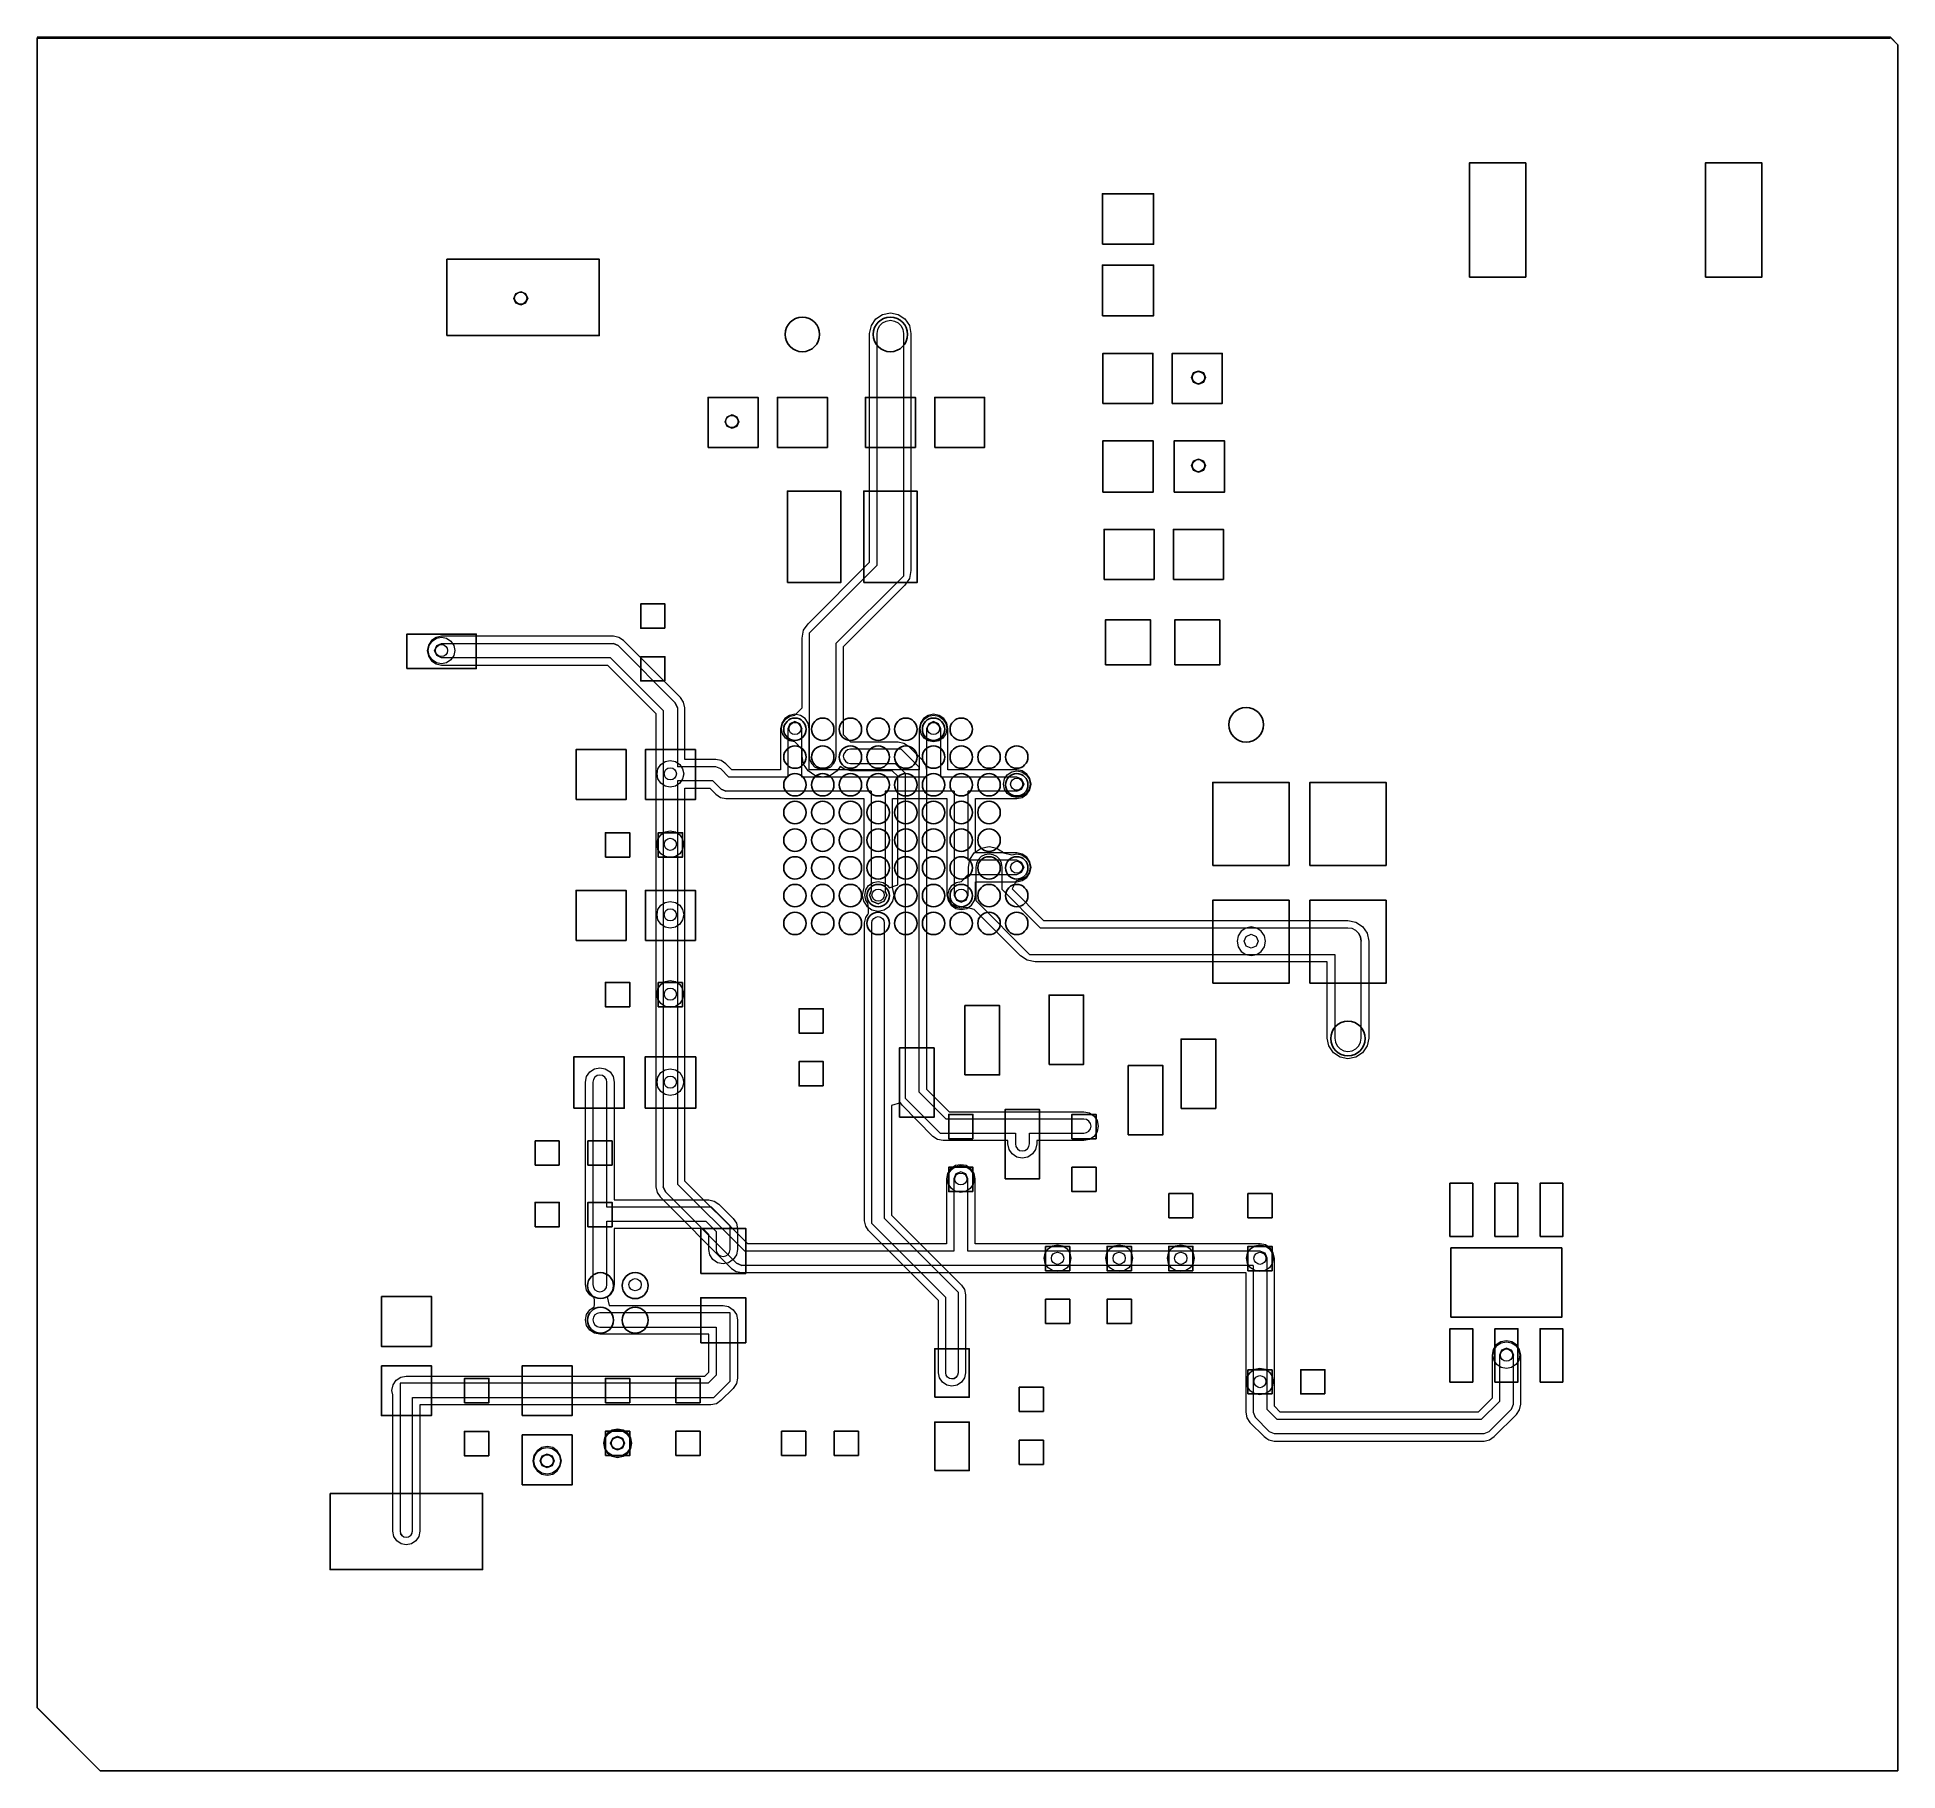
# Model space of a CAD drawing. Header units: millimetres. Extents: x -5.7 to 21.1, y -4.9 to 20.1.
import ezdxf

# ---------------------------------------------------------------- set-up
doc = ezdxf.new("R2010")
doc.units = ezdxf.units.MM
doc.header["$LTSCALE"] = 25.4
for name, color, linetype in [('metal1', 5, 'Continuous'), ('metal2', 125, 'Continuous'), ('metal4', 1, 'Continuous')]:
    doc.layers.add(name, color=color, linetype=linetype)

msp = doc.modelspace()

# ---------------------------------------------------------------- linework, layer by layer
at = {"layer": 'metal1', "color": 172, "lineweight": 0}
for p, q in [((-5.733, -3.97), (-5.733, 20.134)), ((-5.733, 20.134), (21.006, 20.134)), ((21.006, 20.134), (21.115, 20.024)), ((21.115, 20.024), (21.115, -4.878)), ((1.142, 16.367), (1.172, 16.438)), ((1.172, 16.438), (1.244, 16.466)), ((1.244, 16.466), (1.313, 16.438)), ((1.313, 16.438), (1.343, 16.367)), ((1.172, 16.296), (1.142, 16.367)), ((1.244, 16.268), (1.172, 16.296)), ((1.313, 16.296), (1.244, 16.268)), ((1.343, 16.367), (1.313, 16.296)), ((10.95, 15.295), (11.021, 15.323)), ((11.021, 15.323), (11.093, 15.295)), ((10.922, 15.223), (10.95, 15.295)), ((10.95, 15.152), (10.922, 15.223)), ((11.021, 15.124), (10.95, 15.152)), ((11.093, 15.152), (11.021, 15.124)), ((11.093, 15.295), (11.123, 15.223)), ((11.123, 15.223), (11.093, 15.152)), ((4.19, 14.587), (4.22, 14.659)), ((4.22, 14.518), (4.19, 14.587)), ((4.22, 14.659), (4.292, 14.689)), ((4.292, 14.488), (4.22, 14.518)), ((4.292, 14.689), (4.361, 14.659)), ((4.361, 14.518), (4.292, 14.488)), ((4.361, 14.659), (4.391, 14.587)), ((4.391, 14.587), (4.361, 14.518)), ((10.922, 13.953), (10.95, 14.022)), ((10.95, 14.022), (11.021, 14.052)), ((11.021, 14.052), (11.093, 14.022)), ((11.093, 14.022), (11.123, 13.953)), ((10.95, 13.882), (10.922, 13.953)), ((11.021, 13.852), (10.95, 13.882)), ((11.093, 13.882), (11.021, 13.852)), ((11.123, 13.953), (11.093, 13.882)), ((-0.091, 11.364), (-0.107, 11.283)), ((-0.107, 11.283), (-0.091, 11.205)), ((-0.047, 11.431), (-0.091, 11.364)), ((0.02, 11.475), (-0.047, 11.431)), ((-0.001, 11.283), (0.029, 11.357)), ((-0.001, 11.283), (0.029, 11.355)), ((0.029, 11.212), (-0.001, 11.283)), ((0.029, 11.214), (-0.001, 11.283)), ((0.1, 11.491), (0.02, 11.475)), ((0.029, 11.357), (0.1, 11.387)), ((2.579, 11.491), (0.1, 11.491)), ((0.1, 11.387), (2.579, 11.387)), ((2.659, 11.475), (2.579, 11.491)), ((2.65, 11.357), (2.579, 11.387)), ((2.579, 11.387), (2.65, 11.357)), ((2.65, 11.357), (3.473, 10.532)), ((2.726, 11.431), (2.659, 11.475)), ((3.549, 10.608), (2.726, 11.431)), ((-0.091, 11.205), (-0.047, 11.138)), ((-0.047, 11.138), (0.02, 11.092)), ((0.02, 11.092), (0.1, 11.076)), ((0.1, 11.182), (0.029, 11.212)), ((2.537, 11.182), (0.1, 11.182)), ((0.1, 11.076), (2.493, 11.076)), ((2.493, 11.076), (3.194, 10.375)), ((3.3, 10.419), (2.537, 11.182)), ((3.503, 10.46), (3.473, 10.532)), ((3.473, 10.532), (3.503, 10.46)), ((3.593, 10.541), (3.549, 10.608)), ((3.609, 10.46), (3.593, 10.541)), ((3.194, 10.375), (3.194, 9.506)), ((3.3, 10.419), (3.3, 9.506)), ((3.503, 10.46), (3.503, 9.607)), ((3.609, 9.713), (3.609, 10.46)), ((5.009, 10.237), (4.992, 10.158)), ((5.055, 10.306), (5.009, 10.237)), ((5.122, 10.35), (5.055, 10.306)), ((5.128, 10.23), (5.099, 10.158)), ((5.2, 10.366), (5.122, 10.35)), ((5.2, 10.26), (5.128, 10.23)), ((5.278, 10.35), (5.2, 10.366)), ((5.271, 10.23), (5.2, 10.26)), ((5.271, 10.23), (5.301, 10.158)), ((5.301, 10.158), (5.271, 10.23)), ((5.348, 10.306), (5.278, 10.35)), ((5.391, 10.237), (5.348, 10.306)), ((5.407, 10.158), (5.391, 10.237)), ((7.01, 10.237), (6.994, 10.158)), ((7.054, 10.306), (7.01, 10.237)), ((7.12, 10.35), (7.054, 10.306)), ((7.13, 10.23), (7.097, 10.158)), ((7.201, 10.366), (7.12, 10.35)), ((7.201, 10.26), (7.13, 10.23)), ((7.28, 10.35), (7.201, 10.366)), ((7.273, 10.23), (7.201, 10.26)), ((7.303, 10.158), (7.273, 10.23)), ((7.346, 10.306), (7.28, 10.35)), ((7.392, 10.237), (7.346, 10.306)), ((7.406, 10.158), (7.392, 10.237)), ((4.992, 10.158), (4.992, 9.566)), ((5.099, 10.158), (5.099, 9.46)), ((5.301, 9.46), (5.301, 10.158)), ((5.407, 9.566), (5.407, 10.158)), ((6.994, 10.158), (6.994, 9.566)), ((7.097, 10.158), (7.097, 9.46)), ((7.303, 9.46), (7.303, 10.158)), ((7.406, 9.566), (7.406, 10.158)), ((4.056, 9.713), (3.609, 9.713)), ((4.135, 9.697), (4.056, 9.713)), ((4.204, 9.651), (4.135, 9.697)), ((3.194, 9.506), (3.194, 8.489)), ((3.3, 9.506), (3.3, 8.489)), ((4.056, 9.607), (3.503, 9.607)), ((4.015, 9.404), (3.503, 9.404)), ((3.503, 9.404), (3.503, 8.489)), ((4.133, 9.287), (4.015, 9.404)), ((4.128, 9.577), (4.056, 9.607)), ((4.128, 9.577), (4.056, 9.607)), ((4.245, 9.46), (4.128, 9.577)), ((4.289, 9.566), (4.204, 9.651)), ((5.099, 9.46), (4.245, 9.46)), ((4.992, 9.566), (4.289, 9.566)), ((6.401, 9.46), (5.301, 9.46)), ((6.401, 9.566), (5.407, 9.566)), ((6.994, 9.566), (6.401, 9.566)), ((7.097, 9.46), (6.401, 9.46)), ((7.6, 9.46), (7.303, 9.46)), ((8.4, 9.566), (7.406, 9.566)), ((8.4, 9.46), (7.6, 9.46)), ((8.478, 9.55), (8.4, 9.566)), ((8.471, 9.43), (8.4, 9.46)), ((8.501, 9.358), (8.471, 9.43)), ((8.471, 9.43), (8.501, 9.358)), ((8.548, 9.504), (8.478, 9.55)), ((8.591, 9.437), (8.548, 9.504)), ((8.607, 9.358), (8.591, 9.437)), ((3.609, 8.489), (3.609, 9.298)), ((3.609, 9.298), (3.971, 9.298)), ((3.971, 9.298), (4.056, 9.211)), ((4.056, 9.211), (4.123, 9.167)), ((4.123, 9.167), (4.204, 9.151)), ((4.133, 9.287), (4.204, 9.257)), ((4.204, 9.257), (4.133, 9.287)), ((5.2, 9.257), (4.204, 9.257)), ((4.204, 9.151), (6.194, 9.151)), ((6.3, 9.257), (5.2, 9.257)), ((6.194, 9.151), (6.194, 7.855)), ((6.3, 9.257), (6.3, 7.818)), ((6.503, 9.257), (6.503, 7.812)), ((7.201, 9.257), (6.503, 9.257)), ((6.609, 7.855), (6.609, 9.151)), ((6.609, 9.151), (7.201, 9.151)), ((7.499, 9.257), (7.201, 9.257)), ((7.201, 9.151), (7.392, 9.151)), ((7.392, 9.151), (7.392, 8.185)), ((7.499, 9.257), (7.499, 8.185)), ((7.701, 8.259), (7.701, 9.257)), ((8.4, 9.257), (7.701, 9.257)), ((7.807, 8.365), (7.807, 9.151)), ((7.807, 9.151), (8.4, 9.151)), ((8.4, 9.257), (8.471, 9.287)), ((8.471, 9.287), (8.4, 9.257)), ((8.4, 9.151), (8.478, 9.167)), ((8.471, 9.287), (8.501, 9.358)), ((8.501, 9.358), (8.471, 9.287)), ((8.478, 9.167), (8.548, 9.211)), ((8.548, 9.211), (8.591, 9.278)), ((8.591, 9.278), (8.607, 9.358)), ((3.194, 8.489), (3.194, 7.472)), ((3.3, 8.489), (3.3, 7.472)), ((3.503, 8.489), (3.503, 7.472)), ((3.609, 7.472), (3.609, 8.489)), ((8.4, 8.365), (7.807, 8.365)), ((8.478, 8.349), (8.4, 8.365)), ((8.548, 8.305), (8.478, 8.349)), ((7.392, 8.185), (7.392, 7.756)), ((7.499, 8.185), (7.499, 7.756)), ((8.4, 8.259), (7.701, 8.259)), ((7.701, 7.756), (7.701, 8.056)), ((7.701, 8.056), (8.4, 8.056)), ((8.471, 8.229), (8.4, 8.259)), ((8.4, 8.056), (8.471, 8.086)), ((8.501, 8.157), (8.471, 8.229)), ((8.471, 8.229), (8.501, 8.157)), ((8.471, 8.086), (8.501, 8.157)), ((8.501, 8.157), (8.471, 8.086)), ((8.591, 8.236), (8.548, 8.305)), ((8.548, 8.01), (8.591, 8.079)), ((8.607, 8.157), (8.591, 8.236)), ((8.591, 8.079), (8.607, 8.157)), ((6.187, 7.846), (6.171, 7.756)), ((6.194, 7.855), (6.187, 7.846)), ((6.274, 7.756), (6.3, 7.818)), ((6.3, 7.818), (6.274, 7.756)), ((6.526, 7.756), (6.503, 7.812)), ((6.503, 7.812), (6.526, 7.756)), ((6.613, 7.846), (6.609, 7.855)), ((6.632, 7.756), (6.613, 7.846)), ((7.807, 7.756), (7.807, 7.95)), ((7.807, 7.95), (8.4, 7.95)), ((8.4, 7.95), (8.478, 7.966)), ((8.478, 7.966), (8.548, 8.01)), ((6.171, 7.756), (6.187, 7.668)), ((6.187, 7.668), (6.237, 7.595)), ((6.237, 7.595), (6.311, 7.544)), ((6.311, 7.668), (6.274, 7.756)), ((6.274, 7.756), (6.311, 7.668)), ((6.401, 7.631), (6.311, 7.668)), ((6.311, 7.668), (6.311, 7.668)), ((6.311, 7.668), (6.401, 7.631)), ((6.311, 7.544), (6.401, 7.525)), ((6.489, 7.668), (6.401, 7.631)), ((6.401, 7.631), (6.489, 7.668)), ((6.401, 7.525), (6.489, 7.544)), ((6.489, 7.668), (6.526, 7.756)), ((6.526, 7.756), (6.489, 7.668)), ((6.489, 7.544), (6.563, 7.595)), ((6.563, 7.595), (6.613, 7.668)), ((6.613, 7.668), (6.632, 7.756)), ((7.392, 7.756), (7.409, 7.678)), ((7.409, 7.678), (7.455, 7.611)), ((7.455, 7.611), (7.522, 7.565)), ((7.499, 7.756), (7.529, 7.685)), ((7.522, 7.565), (7.6, 7.548)), ((7.529, 7.685), (7.6, 7.655)), ((7.6, 7.655), (7.671, 7.685)), ((7.6, 7.548), (7.681, 7.565)), ((7.671, 7.685), (7.701, 7.756)), ((7.681, 7.565), (7.748, 7.611)), ((7.748, 7.611), (7.791, 7.678)), ((7.791, 7.678), (7.807, 7.756)), ((3.194, 7.472), (3.194, 6.329)), ((3.3, 7.472), (3.3, 6.329)), ((3.503, 7.472), (3.503, 6.329)), ((3.609, 6.329), (3.609, 7.472)), ((11.706, 7.281), (11.639, 7.237)), ((11.784, 7.297), (11.706, 7.281)), ((11.863, 7.281), (11.784, 7.297)), ((11.93, 7.237), (11.863, 7.281)), ((11.595, 7.17), (11.579, 7.092)), ((11.579, 7.092), (11.595, 7.011)), ((11.639, 7.237), (11.595, 7.17)), ((11.595, 7.011), (11.639, 6.944)), ((11.683, 7.092), (11.713, 7.161)), ((11.713, 7.021), (11.683, 7.092)), ((11.713, 7.161), (11.784, 7.191)), ((11.784, 6.991), (11.713, 7.021)), ((11.784, 7.191), (11.856, 7.161)), ((11.856, 7.021), (11.784, 6.991)), ((11.856, 7.161), (11.884, 7.092)), ((11.884, 7.092), (11.856, 7.021)), ((11.974, 7.17), (11.93, 7.237)), ((11.93, 6.944), (11.974, 7.011)), ((11.99, 7.092), (11.974, 7.17)), ((11.974, 7.011), (11.99, 7.092)), ((11.639, 6.944), (11.706, 6.901)), ((11.706, 6.901), (11.784, 6.885)), ((11.784, 6.885), (11.863, 6.901)), ((11.863, 6.901), (11.93, 6.944)), ((3.194, 6.329), (3.194, 5.059)), ((3.3, 6.329), (3.3, 5.059)), ((3.503, 6.329), (3.503, 5.059)), ((3.609, 5.059), (3.609, 6.329)), ((3.194, 5.059), (3.194, 3.546)), ((3.3, 5.059), (3.3, 3.546)), ((3.503, 5.059), (3.503, 3.588)), ((3.609, 3.631), (3.609, 5.059)), ((7.446, 3.807), (7.402, 3.74)), ((7.515, 3.853), (7.446, 3.807)), ((7.593, 3.867), (7.515, 3.853)), ((7.593, 3.763), (7.522, 3.733)), ((7.671, 3.853), (7.593, 3.867)), ((7.665, 3.733), (7.593, 3.763)), ((7.738, 3.807), (7.671, 3.853)), ((7.784, 3.74), (7.738, 3.807)), ((3.194, 3.546), (3.21, 3.468)), ((3.3, 3.546), (3.33, 3.475)), ((3.33, 3.475), (3.3, 3.546)), ((4.474, 2.619), (3.503, 3.588)), ((4.518, 2.723), (3.609, 3.631)), ((7.402, 3.74), (7.386, 3.661)), ((7.386, 3.661), (7.386, 2.723)), ((7.522, 3.733), (7.492, 3.661)), ((7.492, 3.661), (7.492, 2.619)), ((7.695, 3.661), (7.665, 3.733)), ((7.695, 2.619), (7.695, 3.661)), ((7.801, 3.661), (7.784, 3.74)), ((7.801, 2.723), (7.801, 3.661)), ((3.21, 3.468), (3.256, 3.401)), ((3.256, 3.401), (4.285, 2.37)), ((4.358, 2.444), (3.33, 3.475)), ((7.386, 2.723), (4.518, 2.723)), ((11.911, 2.723), (7.801, 2.723)), ((11.99, 2.709), (11.911, 2.723)), ((12.057, 2.663), (11.99, 2.709)), ((4.358, 2.444), (4.432, 2.414)), ((4.432, 2.414), (4.358, 2.444)), ((7.492, 2.619), (4.474, 2.619)), ((8.99, 2.619), (7.695, 2.619)), ((9.878, 2.619), (8.99, 2.619)), ((10.768, 2.619), (9.878, 2.619)), ((11.911, 2.619), (10.768, 2.619)), ((11.983, 2.589), (11.911, 2.619)), ((11.983, 2.589), (11.911, 2.619)), ((12.013, 2.516), (11.983, 2.589)), ((12.013, 2.516), (11.983, 2.589)), ((12.013, 0.738), (12.013, 2.516)), ((12.103, 2.596), (12.057, 2.663)), ((12.119, 2.516), (12.103, 2.596)), ((12.119, 0.738), (12.119, 2.516)), ((4.285, 2.37), (4.352, 2.324)), ((4.352, 2.324), (4.432, 2.31)), ((7.6, 2.414), (4.432, 2.414)), ((4.432, 2.31), (11.704, 2.31)), ((8.99, 2.414), (7.6, 2.414)), ((9.878, 2.414), (8.99, 2.414)), ((10.768, 2.414), (9.878, 2.414)), ((11.81, 2.414), (10.768, 2.414)), ((11.704, 2.31), (11.704, 0.738)), ((11.81, 2.414), (11.81, 0.738)), ((15.275, 1.199), (15.259, 1.118)), ((15.259, 1.118), (15.259, 0.496)), ((15.321, 1.266), (15.275, 1.199)), ((15.388, 1.31), (15.321, 1.266)), ((15.395, 1.19), (15.365, 1.118)), ((15.365, 1.118), (15.365, 0.452)), ((15.466, 1.326), (15.388, 1.31)), ((15.466, 1.22), (15.395, 1.19)), ((15.547, 1.31), (15.466, 1.326)), ((15.538, 1.19), (15.466, 1.22)), ((15.466, 1.22), (15.538, 1.19)), ((15.568, 1.118), (15.538, 1.19)), ((15.538, 1.19), (15.568, 1.118)), ((15.614, 1.266), (15.547, 1.31)), ((15.568, 0.411), (15.568, 1.118)), ((15.658, 1.199), (15.614, 1.266)), ((15.674, 1.118), (15.658, 1.199)), ((15.674, 0.411), (15.674, 1.118)), ((11.704, 0.738), (11.704, 0.295)), ((11.81, 0.738), (11.81, 0.295)), ((12.013, 0.337), (12.013, 0.738)), ((12.119, 0.381), (12.119, 0.738)), ((11.704, 0.295), (11.72, 0.215)), ((11.81, 0.295), (11.84, 0.224)), ((11.81, 0.295), (11.84, 0.224)), ((12.16, 0.189), (12.013, 0.337)), ((12.204, 0.295), (12.119, 0.381)), ((15.058, 0.295), (12.204, 0.295)), ((15.259, 0.496), (15.058, 0.295)), ((15.365, 0.452), (15.102, 0.189)), ((15.217, 0.016), (15.538, 0.339)), ((15.538, 0.339), (15.568, 0.411)), ((15.538, 0.339), (15.568, 0.411)), ((15.614, 0.263), (15.658, 0.332)), ((15.658, 0.332), (15.674, 0.411)), ((2.562, 0.037), (2.496, -0.007)), ((2.641, 0.053), (2.562, 0.037)), ((2.719, 0.037), (2.641, 0.053)), ((2.786, -0.007), (2.719, 0.037)), ((11.72, 0.215), (11.764, 0.148)), ((11.764, 0.148), (11.971, -0.057)), ((11.84, 0.224), (12.045, 0.016)), ((12.045, 0.016), (12.116, -0.014)), ((12.045, 0.016), (12.116, -0.014)), ((15.102, 0.189), (12.16, 0.189)), ((15.146, -0.014), (15.217, 0.016)), ((15.146, -0.014), (15.217, 0.016)), ((15.291, -0.057), (15.614, 0.263)), ((1.479, -0.26), (1.433, -0.327)), ((1.546, -0.216), (1.479, -0.26)), ((1.624, -0.2), (1.546, -0.216)), ((1.703, -0.216), (1.624, -0.2)), ((1.769, -0.26), (1.703, -0.216)), ((1.813, -0.327), (1.769, -0.26)), ((2.45, -0.073), (2.436, -0.152)), ((2.436, -0.152), (2.45, -0.23)), ((2.496, -0.007), (2.45, -0.073)), ((2.45, -0.23), (2.496, -0.297)), ((2.539, -0.152), (2.569, -0.08)), ((2.569, -0.223), (2.539, -0.152)), ((2.569, -0.08), (2.641, -0.05)), ((2.641, -0.251), (2.569, -0.223)), ((2.641, -0.05), (2.71, -0.08)), ((2.71, -0.223), (2.641, -0.251)), ((2.71, -0.08), (2.74, -0.152)), ((2.74, -0.152), (2.71, -0.223)), ((2.83, -0.073), (2.786, -0.007)), ((2.786, -0.297), (2.83, -0.23)), ((2.846, -0.152), (2.83, -0.073)), ((2.83, -0.23), (2.846, -0.152)), ((11.971, -0.057), (12.01, -0.085)), ((12.01, -0.085), (12.038, -0.103)), ((12.038, -0.103), (12.116, -0.12)), ((12.116, -0.014), (15.146, -0.014)), ((12.116, -0.12), (15.146, -0.12)), ((15.146, -0.12), (15.224, -0.103)), ((15.224, -0.103), (15.291, -0.057)), ((1.433, -0.327), (1.419, -0.405)), ((1.419, -0.405), (1.433, -0.484)), ((1.433, -0.484), (1.479, -0.551)), ((1.525, -0.405), (1.553, -0.334)), ((1.553, -0.477), (1.525, -0.405)), ((1.553, -0.334), (1.624, -0.306)), ((1.624, -0.507), (1.553, -0.477)), ((1.624, -0.306), (1.696, -0.334)), ((1.696, -0.477), (1.624, -0.507)), ((1.696, -0.334), (1.723, -0.405)), ((1.723, -0.405), (1.696, -0.477)), ((1.769, -0.551), (1.813, -0.484)), ((1.829, -0.405), (1.813, -0.327)), ((1.813, -0.484), (1.829, -0.405)), ((2.496, -0.297), (2.562, -0.341)), ((2.562, -0.341), (2.641, -0.357)), ((2.641, -0.357), (2.719, -0.341)), ((2.719, -0.341), (2.786, -0.297)), ((1.479, -0.551), (1.546, -0.597)), ((1.546, -0.597), (1.624, -0.611)), ((1.624, -0.611), (1.703, -0.597)), ((1.703, -0.597), (1.769, -0.551)), ((-4.827, -4.878), (-5.733, -3.97)), ((21.115, -4.878), (-4.827, -4.878))]:
    msp.add_line(p, q, dxfattribs=at)
at = {"layer": 'metal2', "color": 125, "lineweight": 0}
for p, q in [((21.008, 20.135), (-5.736, 20.135)), ((-5.736, 20.135), (-5.736, -3.972)), ((21.008, 20.135), (21.008, 20.135)), ((21.115, 20.025), (21.008, 20.135)), ((21.115, -4.878), (21.115, 20.025)), ((1.154, 16.367), (1.162, 16.401)), ((1.162, 16.401), (1.181, 16.43)), ((1.181, 16.43), (1.208, 16.45)), ((1.208, 16.45), (1.242, 16.455)), ((1.242, 16.455), (1.276, 16.45)), ((1.276, 16.45), (1.303, 16.43)), ((1.303, 16.43), (1.322, 16.401)), ((1.322, 16.401), (1.33, 16.367)), ((1.162, 16.335), (1.154, 16.367)), ((1.181, 16.306), (1.162, 16.335)), ((1.208, 16.287), (1.181, 16.306)), ((1.242, 16.282), (1.208, 16.287)), ((1.276, 16.287), (1.242, 16.282)), ((1.303, 16.306), (1.276, 16.287)), ((1.322, 16.335), (1.303, 16.306)), ((1.33, 16.367), (1.322, 16.335)), ((6.365, 16.07), (6.462, 16.135)), ((6.462, 16.135), (6.577, 16.157)), ((6.577, 16.157), (6.689, 16.135)), ((6.689, 16.135), (6.787, 16.07)), ((6.277, 15.86), (6.302, 15.975)), ((6.277, 14.588), (6.277, 15.86)), ((6.302, 15.975), (6.365, 16.07)), ((6.384, 15.86), (6.394, 15.918)), ((6.384, 14.588), (6.384, 15.86)), ((6.394, 15.918), (6.421, 15.972)), ((6.421, 15.972), (6.465, 16.014)), ((6.465, 16.014), (6.516, 16.04)), ((6.516, 16.04), (6.577, 16.05)), ((6.577, 16.05), (6.636, 16.04)), ((6.636, 16.04), (6.689, 16.014)), ((6.689, 16.014), (6.731, 15.972)), ((6.731, 15.972), (6.757, 15.918)), ((6.757, 15.918), (6.767, 15.86)), ((6.767, 15.86), (6.767, 14.588)), ((6.787, 16.07), (6.787, 16.07)), ((6.787, 16.07), (6.852, 15.975)), ((6.852, 15.975), (6.874, 15.86)), ((6.874, 15.86), (6.874, 14.588)), ((10.988, 15.304), (11.022, 15.312)), ((11.022, 15.312), (11.054, 15.304)), ((10.935, 15.224), (10.94, 15.258)), ((10.94, 15.19), (10.935, 15.224)), ((10.94, 15.258), (10.959, 15.287)), ((10.959, 15.163), (10.94, 15.19)), ((10.959, 15.287), (10.988, 15.304)), ((10.988, 15.143), (10.959, 15.163)), ((11.022, 15.136), (10.988, 15.143)), ((11.054, 15.143), (11.022, 15.136)), ((11.054, 15.304), (11.083, 15.287)), ((11.083, 15.163), (11.054, 15.143)), ((11.083, 15.287), (11.103, 15.258)), ((11.103, 15.19), (11.083, 15.163)), ((11.103, 15.258), (11.108, 15.224)), ((11.108, 15.224), (11.103, 15.19)), ((4.203, 14.588), (4.208, 14.622)), ((4.208, 14.556), (4.203, 14.588)), ((4.208, 14.622), (4.228, 14.651)), ((4.228, 14.527), (4.208, 14.556)), ((4.228, 14.651), (4.257, 14.671)), ((4.257, 14.507), (4.228, 14.527)), ((4.257, 14.671), (4.291, 14.676)), ((4.291, 14.502), (4.257, 14.507)), ((4.291, 14.676), (4.323, 14.671)), ((4.323, 14.507), (4.291, 14.502)), ((4.323, 14.671), (4.352, 14.651)), ((4.352, 14.527), (4.323, 14.507)), ((4.352, 14.651), (4.371, 14.622)), ((4.371, 14.556), (4.352, 14.527)), ((4.371, 14.622), (4.379, 14.588)), ((4.379, 14.588), (4.371, 14.556)), ((6.277, 12.938), (6.277, 14.588)), ((6.384, 12.938), (6.384, 14.588)), ((6.767, 14.588), (6.767, 12.938)), ((6.874, 14.588), (6.874, 12.938)), ((10.935, 13.954), (10.94, 13.988)), ((10.94, 13.988), (10.959, 14.015)), ((10.959, 14.015), (10.988, 14.035)), ((10.988, 14.035), (11.022, 14.042)), ((11.022, 14.042), (11.054, 14.035)), ((11.054, 14.035), (11.083, 14.015)), ((11.083, 14.015), (11.103, 13.988)), ((11.103, 13.988), (11.108, 13.954)), ((10.94, 13.92), (10.935, 13.954)), ((10.959, 13.891), (10.94, 13.92)), ((10.988, 13.874), (10.959, 13.891)), ((11.022, 13.866), (10.988, 13.874)), ((11.054, 13.874), (11.022, 13.866)), ((11.083, 13.891), (11.054, 13.874)), ((11.103, 13.92), (11.083, 13.891)), ((11.108, 13.954), (11.103, 13.92)), ((6.277, 12.562), (6.277, 12.938)), ((6.384, 12.519), (6.384, 12.938)), ((6.767, 12.938), (6.767, 12.36)), ((6.874, 12.938), (6.874, 12.441)), ((5.39, 11.673), (6.277, 12.562)), ((5.41, 11.541), (6.384, 12.519)), ((6.767, 12.36), (5.79, 11.385)), ((6.874, 12.441), (6.852, 12.326)), ((6.787, 12.229), (5.897, 11.339)), ((6.852, 12.326), (6.787, 12.229)), ((5.302, 11.463), (5.324, 11.578)), ((5.324, 11.578), (5.39, 11.673)), ((-0.094, 11.285), (-0.079, 11.358)), ((-0.079, 11.212), (-0.094, 11.285)), ((-0.079, 11.358), (-0.038, 11.422)), ((-0.038, 11.422), (0.026, 11.463)), ((0.011, 11.285), (0.019, 11.319)), ((0.011, 11.285), (0.019, 11.319)), ((0.019, 11.251), (0.011, 11.285)), ((0.019, 11.251), (0.011, 11.285)), ((0.019, 11.319), (0.038, 11.346)), ((0.019, 11.319), (0.038, 11.346)), ((0.026, 11.463), (0.099, 11.478)), ((0.038, 11.346), (0.065, 11.366)), ((0.038, 11.346), (0.065, 11.366)), ((0.065, 11.366), (0.099, 11.373)), ((0.065, 11.366), (0.099, 11.373)), ((0.099, 11.478), (0.172, 11.463)), ((0.099, 11.373), (0.133, 11.366)), ((0.099, 11.373), (0.133, 11.366)), ((0.133, 11.366), (0.16, 11.346)), ((0.133, 11.366), (0.16, 11.346)), ((0.16, 11.346), (0.179, 11.319)), ((0.16, 11.346), (0.179, 11.319)), ((0.172, 11.463), (0.235, 11.422)), ((0.179, 11.319), (0.187, 11.285)), ((0.179, 11.319), (0.187, 11.285)), ((0.187, 11.285), (0.179, 11.251)), ((0.187, 11.285), (0.179, 11.251)), ((0.235, 11.422), (0.235, 11.422)), ((0.235, 11.422), (0.277, 11.358)), ((0.277, 11.358), (0.291, 11.285)), ((0.291, 11.285), (0.277, 11.212)), ((5.302, 10.459), (5.302, 11.463)), ((5.41, 9.76), (5.41, 11.541)), ((5.79, 11.385), (5.79, 9.76)), ((5.897, 11.339), (5.897, 10.074)), ((-0.038, 11.149), (-0.079, 11.212)), ((0.026, 11.107), (-0.038, 11.149)), ((0.038, 11.222), (0.019, 11.251)), ((0.038, 11.222), (0.019, 11.251)), ((0.099, 11.093), (0.026, 11.107)), ((0.065, 11.205), (0.038, 11.222)), ((0.065, 11.205), (0.038, 11.222)), ((0.099, 11.198), (0.065, 11.205)), ((0.099, 11.198), (0.065, 11.205)), ((0.133, 11.205), (0.099, 11.198)), ((0.133, 11.205), (0.099, 11.198)), ((0.172, 11.107), (0.099, 11.093)), ((0.16, 11.222), (0.133, 11.205)), ((0.16, 11.222), (0.133, 11.205)), ((0.179, 11.251), (0.16, 11.222)), ((0.179, 11.251), (0.16, 11.222)), ((0.235, 11.149), (0.172, 11.107)), ((0.277, 11.212), (0.235, 11.149)), ((5.007, 10.159), (5.022, 10.233)), ((5.022, 10.233), (5.064, 10.296)), ((5.064, 10.296), (5.127, 10.337)), ((5.12, 10.191), (5.137, 10.22)), ((5.12, 10.191), (5.137, 10.22)), ((5.127, 10.337), (5.2, 10.352)), ((5.137, 10.22), (5.166, 10.24)), ((5.137, 10.22), (5.166, 10.24)), ((5.166, 10.24), (5.2, 10.247)), ((5.166, 10.24), (5.2, 10.247)), ((5.2, 10.352), (5.302, 10.459)), ((5.2, 10.247), (5.234, 10.24)), ((5.2, 10.247), (5.234, 10.24)), ((5.234, 10.24), (5.261, 10.22)), ((5.234, 10.24), (5.261, 10.22)), ((5.261, 10.22), (5.28, 10.191)), ((5.261, 10.22), (5.28, 10.191)), ((7.006, 10.159), (7.021, 10.233)), ((7.021, 10.233), (7.064, 10.296)), ((7.064, 10.296), (7.125, 10.337)), ((7.118, 10.191), (7.138, 10.22)), ((7.118, 10.191), (7.138, 10.22)), ((7.125, 10.337), (7.199, 10.352)), ((7.138, 10.22), (7.167, 10.24)), ((7.138, 10.22), (7.167, 10.24)), ((7.167, 10.24), (7.199, 10.247)), ((7.167, 10.24), (7.199, 10.247)), ((7.199, 10.352), (7.274, 10.337)), ((7.199, 10.247), (7.233, 10.24)), ((7.199, 10.247), (7.233, 10.24)), ((7.233, 10.24), (7.262, 10.22)), ((7.233, 10.24), (7.262, 10.22)), ((7.262, 10.22), (7.281, 10.191)), ((7.262, 10.22), (7.281, 10.191)), ((7.274, 10.337), (7.335, 10.296)), ((7.335, 10.296), (7.335, 10.296)), ((7.335, 10.296), (7.379, 10.233)), ((7.379, 10.233), (7.393, 10.159)), ((5.022, 10.084), (5.007, 10.159)), ((5.064, 10.023), (5.022, 10.084)), ((5.127, 9.981), (5.064, 10.023)), ((5.112, 10.159), (5.12, 10.191)), ((5.112, 10.159), (5.12, 10.191)), ((5.12, 10.125), (5.112, 10.159)), ((5.12, 10.125), (5.112, 10.159)), ((5.137, 10.096), (5.12, 10.125)), ((5.137, 10.096), (5.12, 10.125)), ((5.2, 9.967), (5.127, 9.981)), ((5.166, 10.079), (5.137, 10.096)), ((5.166, 10.079), (5.137, 10.096)), ((5.2, 10.072), (5.166, 10.079)), ((5.2, 10.072), (5.166, 10.079)), ((5.234, 10.079), (5.2, 10.072)), ((5.234, 10.079), (5.2, 10.072)), ((5.302, 9.857), (5.2, 9.967)), ((5.261, 10.096), (5.234, 10.079)), ((5.261, 10.096), (5.234, 10.079)), ((5.28, 10.125), (5.261, 10.096)), ((5.28, 10.125), (5.261, 10.096)), ((5.28, 10.191), (5.288, 10.159)), ((5.28, 10.191), (5.288, 10.159)), ((5.288, 10.159), (5.28, 10.125)), ((5.288, 10.159), (5.28, 10.125)), ((5.897, 10.074), (5.999, 9.967)), ((5.999, 9.967), (6.689, 9.967)), ((6.689, 9.967), (6.77, 9.95)), ((6.77, 9.95), (6.838, 9.906)), ((7.021, 10.084), (7.006, 10.159)), ((7.064, 10.023), (7.021, 10.084)), ((7.125, 9.981), (7.064, 10.023)), ((7.113, 10.159), (7.118, 10.191)), ((7.113, 10.159), (7.118, 10.191)), ((7.118, 10.125), (7.113, 10.159)), ((7.118, 10.125), (7.113, 10.159)), ((7.138, 10.096), (7.118, 10.125)), ((7.138, 10.096), (7.118, 10.125)), ((7.199, 9.967), (7.125, 9.981)), ((7.167, 10.079), (7.138, 10.096)), ((7.167, 10.079), (7.138, 10.096)), ((7.199, 10.072), (7.167, 10.079)), ((7.199, 10.072), (7.167, 10.079)), ((7.233, 10.079), (7.199, 10.072)), ((7.233, 10.079), (7.199, 10.072)), ((7.274, 9.981), (7.199, 9.967)), ((7.262, 10.096), (7.233, 10.079)), ((7.262, 10.096), (7.233, 10.079)), ((7.281, 10.125), (7.262, 10.096)), ((7.281, 10.125), (7.262, 10.096)), ((7.335, 10.023), (7.274, 9.981)), ((7.281, 10.191), (7.286, 10.159)), ((7.281, 10.191), (7.286, 10.159)), ((7.286, 10.159), (7.281, 10.125)), ((7.286, 10.159), (7.281, 10.125)), ((7.379, 10.084), (7.335, 10.023)), ((7.393, 10.159), (7.379, 10.084)), ((3.265, 9.643), (3.328, 9.684)), ((3.328, 9.684), (3.401, 9.699)), ((3.401, 9.699), (3.474, 9.684)), ((3.474, 9.684), (3.538, 9.643)), ((5.302, 9.76), (5.302, 9.857)), ((5.324, 9.645), (5.302, 9.76)), ((5.419, 9.699), (5.41, 9.76)), ((5.446, 9.648), (5.419, 9.699)), ((5.78, 9.699), (5.753, 9.648)), ((5.79, 9.76), (5.78, 9.699)), ((5.907, 9.796), (5.897, 9.76)), ((5.897, 9.76), (5.907, 9.721)), ((5.929, 9.83), (5.907, 9.796)), ((5.907, 9.721), (5.929, 9.687)), ((5.96, 9.852), (5.929, 9.83)), ((5.929, 9.687), (5.96, 9.665)), ((5.999, 9.86), (5.96, 9.852)), ((6.733, 9.86), (5.999, 9.86)), ((6.991, 9.601), (6.733, 9.86)), ((6.838, 9.906), (7.038, 9.704)), ((7.038, 9.704), (7.082, 9.638)), ((3.209, 9.506), (3.223, 9.579)), ((3.223, 9.433), (3.209, 9.506)), ((3.223, 9.579), (3.265, 9.643)), ((3.265, 9.37), (3.223, 9.433)), ((3.314, 9.506), (3.321, 9.54)), ((3.314, 9.506), (3.321, 9.54)), ((3.321, 9.472), (3.314, 9.506)), ((3.321, 9.472), (3.314, 9.506)), ((3.321, 9.54), (3.338, 9.567)), ((3.321, 9.54), (3.338, 9.567)), ((3.338, 9.443), (3.321, 9.472)), ((3.338, 9.443), (3.321, 9.472)), ((3.338, 9.567), (3.367, 9.587)), ((3.338, 9.567), (3.367, 9.587)), ((3.367, 9.426), (3.338, 9.443)), ((3.367, 9.426), (3.338, 9.443)), ((3.367, 9.587), (3.401, 9.594)), ((3.367, 9.587), (3.401, 9.594)), ((3.401, 9.418), (3.367, 9.426)), ((3.401, 9.418), (3.367, 9.426)), ((3.401, 9.594), (3.435, 9.587)), ((3.401, 9.594), (3.435, 9.587)), ((3.435, 9.426), (3.401, 9.418)), ((3.435, 9.426), (3.401, 9.418)), ((3.435, 9.587), (3.462, 9.567)), ((3.435, 9.587), (3.462, 9.567)), ((3.462, 9.443), (3.435, 9.426)), ((3.462, 9.443), (3.435, 9.426)), ((3.462, 9.567), (3.482, 9.54)), ((3.462, 9.567), (3.482, 9.54)), ((3.482, 9.472), (3.462, 9.443)), ((3.482, 9.472), (3.462, 9.443)), ((3.482, 9.54), (3.489, 9.506)), ((3.482, 9.54), (3.489, 9.506)), ((3.489, 9.506), (3.482, 9.472)), ((3.489, 9.506), (3.482, 9.472)), ((3.538, 9.643), (3.538, 9.643)), ((3.538, 9.643), (3.579, 9.579)), ((3.579, 9.433), (3.538, 9.37)), ((3.579, 9.579), (3.594, 9.506)), ((3.594, 9.506), (3.579, 9.433)), ((5.39, 9.548), (5.324, 9.645)), ((5.485, 9.484), (5.39, 9.548)), ((5.488, 9.604), (5.446, 9.648)), ((5.6, 9.46), (5.485, 9.484)), ((5.541, 9.577), (5.488, 9.604)), ((5.6, 9.567), (5.541, 9.577)), ((5.658, 9.577), (5.6, 9.567)), ((5.714, 9.484), (5.6, 9.46)), ((5.712, 9.604), (5.658, 9.577)), ((5.753, 9.648), (5.712, 9.604)), ((5.809, 9.548), (5.714, 9.484)), ((5.853, 9.611), (5.809, 9.548)), ((5.921, 9.567), (5.853, 9.611)), ((5.999, 9.55), (5.921, 9.567)), ((5.96, 9.665), (5.999, 9.657)), ((5.999, 9.657), (6.648, 9.657)), ((6.604, 9.55), (5.999, 9.55)), ((6.684, 9.472), (6.604, 9.55)), ((6.648, 9.657), (6.789, 9.516)), ((6.684, 7.903), (6.684, 9.472)), ((6.789, 9.516), (6.789, 4.829)), ((6.991, 4.912), (6.991, 9.601)), ((7.082, 9.638), (7.099, 9.557)), ((7.099, 9.557), (7.099, 4.956)), ((8.208, 9.358), (8.222, 9.433)), ((8.222, 9.433), (8.264, 9.494)), ((8.264, 9.494), (8.327, 9.535)), ((8.32, 9.392), (8.337, 9.421)), ((8.32, 9.392), (8.337, 9.421)), ((8.327, 9.535), (8.4, 9.55)), ((8.337, 9.421), (8.366, 9.438)), ((8.337, 9.421), (8.366, 9.438)), ((8.366, 9.438), (8.4, 9.445)), ((8.366, 9.438), (8.4, 9.445)), ((8.4, 9.55), (8.473, 9.535)), ((8.4, 9.445), (8.434, 9.438)), ((8.4, 9.445), (8.434, 9.438)), ((8.434, 9.438), (8.461, 9.421)), ((8.434, 9.438), (8.461, 9.421)), ((8.461, 9.421), (8.48, 9.392)), ((8.461, 9.421), (8.48, 9.392)), ((8.473, 9.535), (8.537, 9.494)), ((8.537, 9.494), (8.537, 9.494)), ((8.537, 9.494), (8.578, 9.433)), ((8.578, 9.433), (8.593, 9.358)), ((3.328, 9.328), (3.265, 9.37)), ((3.401, 9.314), (3.328, 9.328)), ((3.474, 9.328), (3.401, 9.314)), ((3.538, 9.37), (3.474, 9.328)), ((8.222, 9.284), (8.208, 9.358)), ((8.264, 9.221), (8.222, 9.284)), ((8.327, 9.18), (8.264, 9.221)), ((8.312, 9.358), (8.32, 9.392)), ((8.312, 9.358), (8.32, 9.392)), ((8.32, 9.326), (8.312, 9.358)), ((8.32, 9.326), (8.312, 9.358)), ((8.337, 9.297), (8.32, 9.326)), ((8.337, 9.297), (8.32, 9.326)), ((8.4, 9.165), (8.327, 9.18)), ((8.366, 9.277), (8.337, 9.297)), ((8.366, 9.277), (8.337, 9.297)), ((8.4, 9.27), (8.366, 9.277)), ((8.4, 9.27), (8.366, 9.277)), ((8.434, 9.277), (8.4, 9.27)), ((8.434, 9.277), (8.4, 9.27)), ((8.473, 9.18), (8.4, 9.165)), ((8.461, 9.297), (8.434, 9.277)), ((8.461, 9.297), (8.434, 9.277)), ((8.48, 9.326), (8.461, 9.297)), ((8.48, 9.326), (8.461, 9.297)), ((8.537, 9.221), (8.473, 9.18)), ((8.48, 9.392), (8.488, 9.358)), ((8.48, 9.392), (8.488, 9.358)), ((8.488, 9.358), (8.48, 9.326)), ((8.488, 9.358), (8.48, 9.326)), ((8.578, 9.284), (8.537, 9.221)), ((8.593, 9.358), (8.578, 9.284)), ((3.223, 8.563), (3.265, 8.626)), ((3.265, 8.626), (3.328, 8.668)), ((3.328, 8.668), (3.401, 8.682)), ((3.401, 8.682), (3.474, 8.668)), ((3.474, 8.668), (3.538, 8.626)), ((3.538, 8.626), (3.538, 8.626)), ((3.538, 8.626), (3.579, 8.563)), ((3.209, 8.49), (3.223, 8.563)), ((3.223, 8.414), (3.209, 8.49)), ((3.265, 8.353), (3.223, 8.414)), ((3.328, 8.312), (3.265, 8.353)), ((3.314, 8.49), (3.321, 8.524)), ((3.314, 8.49), (3.321, 8.524)), ((3.321, 8.456), (3.314, 8.49)), ((3.321, 8.456), (3.314, 8.49)), ((3.321, 8.524), (3.338, 8.551)), ((3.321, 8.524), (3.338, 8.551)), ((3.338, 8.427), (3.321, 8.456)), ((3.338, 8.427), (3.321, 8.456)), ((3.338, 8.551), (3.367, 8.57)), ((3.338, 8.551), (3.367, 8.57)), ((3.367, 8.409), (3.338, 8.427)), ((3.367, 8.409), (3.338, 8.427)), ((3.367, 8.57), (3.401, 8.578)), ((3.367, 8.57), (3.401, 8.578)), ((3.401, 8.402), (3.367, 8.409)), ((3.401, 8.402), (3.367, 8.409)), ((3.401, 8.578), (3.435, 8.57)), ((3.401, 8.578), (3.435, 8.57)), ((3.435, 8.409), (3.401, 8.402)), ((3.435, 8.409), (3.401, 8.402)), ((3.435, 8.57), (3.462, 8.551)), ((3.435, 8.57), (3.462, 8.551)), ((3.462, 8.427), (3.435, 8.409)), ((3.462, 8.427), (3.435, 8.409)), ((3.462, 8.551), (3.482, 8.524)), ((3.462, 8.551), (3.482, 8.524)), ((3.482, 8.456), (3.462, 8.427)), ((3.482, 8.456), (3.462, 8.427)), ((3.538, 8.353), (3.474, 8.312)), ((3.482, 8.524), (3.489, 8.49)), ((3.482, 8.524), (3.489, 8.49)), ((3.489, 8.49), (3.482, 8.456)), ((3.489, 8.49), (3.482, 8.456)), ((3.579, 8.414), (3.538, 8.353)), ((3.579, 8.563), (3.594, 8.49)), ((3.594, 8.49), (3.579, 8.414)), ((7.725, 8.271), (7.788, 8.368)), ((7.788, 8.368), (7.886, 8.434)), ((7.886, 8.434), (8, 8.456)), ((7.942, 8.339), (7.888, 8.312)), ((8, 8.349), (7.942, 8.339)), ((8, 8.456), (8.115, 8.434)), ((8.059, 8.339), (8, 8.349)), ((8.112, 8.312), (8.059, 8.339)), ((8.115, 8.434), (8.161, 8.402)), ((8.161, 8.402), (8.161, 8.402)), ((8.161, 8.402), (8.188, 8.385)), ((8.188, 8.385), (8.21, 8.368)), ((8.21, 8.368), (8.327, 8.336)), ((8.327, 8.336), (8.4, 8.351)), ((8.4, 8.351), (8.473, 8.336)), ((8.473, 8.336), (8.537, 8.295)), ((3.401, 8.297), (3.328, 8.312)), ((3.474, 8.312), (3.401, 8.297)), ((7.601, 7.951), (7.703, 8.059)), ((7.703, 8.158), (7.725, 8.271)), ((7.703, 8.059), (7.703, 8.158)), ((7.818, 8.217), (7.81, 8.158)), ((7.81, 8.158), (7.81, 7.678)), ((7.847, 8.271), (7.818, 8.217)), ((7.888, 8.312), (7.847, 8.271)), ((8.154, 8.271), (8.112, 8.312)), ((8.181, 8.217), (8.154, 8.271)), ((8.19, 8.158), (8.181, 8.217)), ((8.19, 7.837), (8.19, 8.158)), ((8.312, 8.158), (8.32, 8.19)), ((8.312, 8.158), (8.32, 8.19)), ((8.32, 8.124), (8.312, 8.158)), ((8.32, 8.124), (8.312, 8.158)), ((8.32, 8.19), (8.339, 8.219)), ((8.32, 8.19), (8.339, 8.219)), ((8.339, 8.095), (8.32, 8.124)), ((8.339, 8.095), (8.32, 8.124)), ((8.339, 8.219), (8.366, 8.239)), ((8.339, 8.219), (8.366, 8.239)), ((8.366, 8.076), (8.339, 8.095)), ((8.366, 8.076), (8.339, 8.095)), ((8.366, 8.239), (8.4, 8.246)), ((8.366, 8.239), (8.4, 8.246)), ((8.4, 8.071), (8.366, 8.076)), ((8.4, 8.071), (8.366, 8.076)), ((8.4, 8.246), (8.434, 8.239)), ((8.4, 8.246), (8.434, 8.239)), ((8.434, 8.076), (8.4, 8.071)), ((8.434, 8.076), (8.4, 8.071)), ((8.434, 8.239), (8.461, 8.219)), ((8.434, 8.239), (8.461, 8.219)), ((8.461, 8.095), (8.434, 8.076)), ((8.461, 8.095), (8.434, 8.076)), ((8.461, 8.219), (8.48, 8.19)), ((8.461, 8.219), (8.48, 8.19)), ((8.48, 8.124), (8.461, 8.095)), ((8.48, 8.124), (8.461, 8.095)), ((8.48, 8.19), (8.488, 8.158)), ((8.48, 8.19), (8.488, 8.158)), ((8.488, 8.158), (8.48, 8.124)), ((8.488, 8.158), (8.48, 8.124)), ((8.537, 8.295), (8.578, 8.232)), ((8.578, 8.083), (8.537, 8.022)), ((8.578, 8.232), (8.593, 8.158)), ((8.593, 8.158), (8.578, 8.083)), ((6.207, 7.756), (6.221, 7.832)), ((6.221, 7.832), (6.263, 7.893)), ((6.263, 7.893), (6.326, 7.937)), ((6.311, 7.756), (6.319, 7.79)), ((6.311, 7.756), (6.319, 7.79)), ((6.319, 7.79), (6.338, 7.82)), ((6.319, 7.79), (6.338, 7.82)), ((6.326, 7.937), (6.399, 7.951)), ((6.338, 7.82), (6.365, 7.839)), ((6.338, 7.82), (6.365, 7.839)), ((6.365, 7.839), (6.399, 7.844)), ((6.365, 7.839), (6.399, 7.844)), ((6.399, 7.951), (6.472, 7.937)), ((6.399, 7.844), (6.433, 7.839)), ((6.399, 7.844), (6.433, 7.839)), ((6.433, 7.839), (6.462, 7.82)), ((6.433, 7.839), (6.462, 7.82)), ((6.462, 7.82), (6.48, 7.79)), ((6.462, 7.82), (6.48, 7.79)), ((6.472, 7.937), (6.536, 7.893)), ((6.48, 7.79), (6.487, 7.756)), ((6.48, 7.79), (6.487, 7.756)), ((6.536, 7.893), (6.558, 7.864)), ((6.558, 7.864), (6.684, 7.903)), ((7.408, 7.756), (7.423, 7.832)), ((7.423, 7.832), (7.464, 7.893)), ((7.464, 7.893), (7.525, 7.937)), ((7.513, 7.756), (7.518, 7.79)), ((7.513, 7.756), (7.518, 7.79)), ((7.518, 7.79), (7.537, 7.82)), ((7.518, 7.79), (7.537, 7.82)), ((7.525, 7.937), (7.601, 7.951)), ((7.537, 7.82), (7.567, 7.839)), ((7.537, 7.82), (7.567, 7.839)), ((7.567, 7.839), (7.601, 7.844)), ((7.567, 7.839), (7.601, 7.844)), ((7.601, 7.844), (7.632, 7.839)), ((7.601, 7.844), (7.632, 7.839)), ((7.632, 7.839), (7.662, 7.82)), ((7.632, 7.839), (7.662, 7.82)), ((7.662, 7.82), (7.681, 7.79)), ((7.662, 7.82), (7.681, 7.79)), ((7.681, 7.79), (7.688, 7.756)), ((7.681, 7.79), (7.688, 7.756)), ((8.744, 7.281), (8.19, 7.837)), ((8.385, 7.954), (8.332, 7.846)), ((8.332, 7.846), (8.788, 7.388)), ((8.4, 7.963), (8.385, 7.954)), ((8.473, 7.981), (8.4, 7.963)), ((8.537, 8.022), (8.473, 7.981)), ((3.209, 7.474), (3.223, 7.547)), ((3.223, 7.547), (3.265, 7.61)), ((3.265, 7.61), (3.328, 7.652)), ((3.321, 7.505), (3.338, 7.535)), ((3.321, 7.505), (3.338, 7.535)), ((3.328, 7.652), (3.401, 7.666)), ((3.338, 7.535), (3.367, 7.554)), ((3.338, 7.535), (3.367, 7.554)), ((3.367, 7.554), (3.401, 7.561)), ((3.367, 7.554), (3.401, 7.561)), ((3.401, 7.666), (3.474, 7.652)), ((3.401, 7.561), (3.435, 7.554)), ((3.401, 7.561), (3.435, 7.554)), ((3.435, 7.554), (3.462, 7.535)), ((3.435, 7.554), (3.462, 7.535)), ((3.462, 7.535), (3.482, 7.505)), ((3.462, 7.535), (3.482, 7.505)), ((3.474, 7.652), (3.538, 7.61)), ((3.538, 7.61), (3.538, 7.61)), ((3.538, 7.61), (3.579, 7.547)), ((3.579, 7.547), (3.594, 7.474)), ((6.221, 7.683), (6.207, 7.756)), ((6.25, 7.639), (6.221, 7.683)), ((6.263, 7.574), (6.25, 7.639)), ((6.263, 7.496), (6.263, 7.574)), ((6.319, 7.725), (6.311, 7.756)), ((6.319, 7.725), (6.311, 7.756)), ((6.338, 7.695), (6.319, 7.725)), ((6.338, 7.695), (6.319, 7.725)), ((6.365, 7.676), (6.338, 7.695)), ((6.365, 7.676), (6.338, 7.695)), ((6.399, 7.669), (6.365, 7.676)), ((6.399, 7.669), (6.365, 7.676)), ((6.433, 7.676), (6.399, 7.669)), ((6.433, 7.676), (6.399, 7.669)), ((6.462, 7.695), (6.433, 7.676)), ((6.462, 7.695), (6.433, 7.676)), ((6.48, 7.725), (6.462, 7.695)), ((6.48, 7.725), (6.462, 7.695)), ((6.487, 7.756), (6.48, 7.725)), ((6.487, 7.756), (6.48, 7.725)), ((7.423, 7.683), (7.408, 7.756)), ((7.464, 7.62), (7.423, 7.683)), ((7.525, 7.578), (7.464, 7.62)), ((7.518, 7.725), (7.513, 7.756)), ((7.518, 7.725), (7.513, 7.756)), ((7.537, 7.695), (7.518, 7.725)), ((7.537, 7.695), (7.518, 7.725)), ((7.601, 7.564), (7.525, 7.578)), ((7.567, 7.676), (7.537, 7.695)), ((7.567, 7.676), (7.537, 7.695)), ((7.601, 7.669), (7.567, 7.676)), ((7.601, 7.669), (7.567, 7.676)), ((7.632, 7.676), (7.601, 7.669)), ((7.632, 7.676), (7.601, 7.669)), ((7.645, 7.574), (7.601, 7.564)), ((7.662, 7.695), (7.632, 7.676)), ((7.662, 7.695), (7.632, 7.676)), ((7.679, 7.578), (7.645, 7.574)), ((7.681, 7.725), (7.662, 7.695)), ((7.681, 7.725), (7.662, 7.695)), ((7.788, 7.547), (7.679, 7.578)), ((7.688, 7.756), (7.681, 7.725)), ((7.688, 7.756), (7.681, 7.725)), ((7.808, 7.527), (7.788, 7.547)), ((7.842, 7.493), (7.808, 7.527)), ((7.81, 7.678), (8.585, 6.901)), ((3.223, 7.398), (3.209, 7.474)), ((3.265, 7.337), (3.223, 7.398)), ((3.328, 7.296), (3.265, 7.337)), ((3.314, 7.474), (3.321, 7.505)), ((3.314, 7.474), (3.321, 7.505)), ((3.321, 7.439), (3.314, 7.474)), ((3.321, 7.439), (3.314, 7.474)), ((3.338, 7.41), (3.321, 7.439)), ((3.338, 7.41), (3.321, 7.439)), ((3.401, 7.279), (3.328, 7.296)), ((3.367, 7.391), (3.338, 7.41)), ((3.367, 7.391), (3.338, 7.41)), ((3.401, 7.386), (3.367, 7.391)), ((3.401, 7.386), (3.367, 7.391)), ((3.435, 7.391), (3.401, 7.386)), ((3.435, 7.391), (3.401, 7.386)), ((3.474, 7.296), (3.401, 7.279)), ((3.462, 7.41), (3.435, 7.391)), ((3.462, 7.41), (3.435, 7.391)), ((3.482, 7.439), (3.462, 7.41)), ((3.482, 7.439), (3.462, 7.41)), ((3.538, 7.337), (3.474, 7.296)), ((3.482, 7.505), (3.489, 7.474)), ((3.482, 7.505), (3.489, 7.474)), ((3.489, 7.474), (3.482, 7.439)), ((3.489, 7.474), (3.482, 7.439)), ((3.579, 7.398), (3.538, 7.337)), ((3.594, 7.474), (3.579, 7.398)), ((6.204, 7.357), (6.221, 7.432)), ((6.204, 3.057), (6.204, 7.357)), ((6.221, 7.432), (6.25, 7.476)), ((6.25, 7.476), (6.263, 7.496)), ((6.311, 7.357), (6.316, 7.391)), ((6.311, 3.018), (6.311, 7.357)), ((6.316, 7.391), (6.336, 7.42)), ((6.336, 7.42), (6.365, 7.439)), ((6.365, 7.439), (6.399, 7.447)), ((6.399, 7.447), (6.433, 7.439)), ((6.433, 7.439), (6.462, 7.42)), ((6.462, 7.42), (6.482, 7.391)), ((6.482, 7.391), (6.489, 7.357)), ((6.489, 7.357), (6.489, 3.094)), ((8.454, 6.881), (7.842, 7.493)), ((13.179, 7.281), (8.744, 7.281)), ((8.788, 7.388), (13.179, 7.388)), ((13.179, 7.388), (13.294, 7.366)), ((13.24, 7.274), (13.179, 7.281)), ((13.292, 7.244), (13.24, 7.274)), ((13.294, 7.366), (13.391, 7.303)), ((13.391, 7.303), (13.455, 7.206)), ((13.335, 7.203), (13.292, 7.244)), ((13.292, 7.244), (13.335, 7.203)), ((13.362, 7.149), (13.335, 7.203)), ((13.335, 7.203), (13.362, 7.149)), ((13.372, 7.091), (13.362, 7.149)), ((13.362, 7.149), (13.372, 7.091)), ((13.372, 5.694), (13.372, 7.091)), ((13.455, 7.206), (13.479, 7.091)), ((13.479, 7.091), (13.479, 5.694)), ((8.551, 6.816), (8.454, 6.881)), ((8.666, 6.794), (8.551, 6.816)), ((8.585, 6.901), (12.989, 6.901)), ((12.882, 6.794), (8.666, 6.794)), ((12.882, 5.694), (12.882, 6.794)), ((12.989, 6.901), (12.989, 5.694)), ((3.223, 6.404), (3.265, 6.465)), ((3.265, 6.465), (3.328, 6.508)), ((3.328, 6.508), (3.401, 6.523)), ((3.401, 6.523), (3.474, 6.508)), ((3.474, 6.508), (3.538, 6.465)), ((3.538, 6.465), (3.538, 6.465)), ((3.538, 6.465), (3.579, 6.404)), ((3.209, 6.328), (3.223, 6.404)), ((3.223, 6.255), (3.209, 6.328)), ((3.265, 6.192), (3.223, 6.255)), ((3.328, 6.15), (3.265, 6.192)), ((3.314, 6.328), (3.321, 6.362)), ((3.314, 6.328), (3.321, 6.362)), ((3.321, 6.296), (3.314, 6.328)), ((3.321, 6.296), (3.314, 6.328)), ((3.321, 6.362), (3.338, 6.391)), ((3.321, 6.362), (3.338, 6.391)), ((3.338, 6.267), (3.321, 6.296)), ((3.338, 6.267), (3.321, 6.296)), ((3.338, 6.391), (3.367, 6.411)), ((3.338, 6.391), (3.367, 6.411)), ((3.367, 6.248), (3.338, 6.267)), ((3.367, 6.248), (3.338, 6.267)), ((3.367, 6.411), (3.401, 6.416)), ((3.367, 6.411), (3.401, 6.416)), ((3.401, 6.24), (3.367, 6.248)), ((3.401, 6.24), (3.367, 6.248)), ((3.401, 6.416), (3.435, 6.411)), ((3.401, 6.416), (3.435, 6.411)), ((3.435, 6.248), (3.401, 6.24)), ((3.435, 6.248), (3.401, 6.24)), ((3.435, 6.411), (3.462, 6.391)), ((3.435, 6.411), (3.462, 6.391)), ((3.462, 6.267), (3.435, 6.248)), ((3.462, 6.267), (3.435, 6.248)), ((3.462, 6.391), (3.482, 6.362)), ((3.462, 6.391), (3.482, 6.362)), ((3.482, 6.296), (3.462, 6.267)), ((3.482, 6.296), (3.462, 6.267)), ((3.538, 6.192), (3.474, 6.15)), ((3.482, 6.362), (3.489, 6.328)), ((3.482, 6.362), (3.489, 6.328)), ((3.489, 6.328), (3.482, 6.296)), ((3.489, 6.328), (3.482, 6.296)), ((3.579, 6.255), (3.538, 6.192)), ((3.579, 6.404), (3.594, 6.328)), ((3.594, 6.328), (3.579, 6.255)), ((3.401, 6.136), (3.328, 6.15)), ((3.474, 6.15), (3.401, 6.136)), ((12.906, 5.58), (12.882, 5.694)), ((12.989, 5.694), (12.999, 5.636)), ((13.362, 5.636), (13.372, 5.694)), ((13.479, 5.694), (13.455, 5.58)), ((12.97, 5.482), (12.906, 5.58)), ((13.067, 5.419), (12.97, 5.482)), ((12.999, 5.636), (13.026, 5.582)), ((13.026, 5.582), (13.07, 5.538)), ((13.179, 5.395), (13.067, 5.419)), ((13.07, 5.538), (13.121, 5.512)), ((13.121, 5.512), (13.179, 5.502)), ((13.179, 5.502), (13.24, 5.512)), ((13.294, 5.419), (13.179, 5.395)), ((13.24, 5.512), (13.292, 5.538)), ((13.292, 5.538), (13.335, 5.582)), ((13.391, 5.482), (13.294, 5.419)), ((13.335, 5.582), (13.362, 5.636)), ((13.455, 5.58), (13.391, 5.482)), ((2.178, 5.058), (2.192, 5.139)), ((2.192, 5.139), (2.239, 5.205)), ((2.239, 5.205), (2.305, 5.251)), ((2.312, 5.129), (2.29, 5.097)), ((2.305, 5.251), (2.385, 5.265)), ((2.346, 5.153), (2.312, 5.129)), ((2.385, 5.161), (2.346, 5.153)), ((2.385, 5.265), (2.463, 5.251)), ((2.424, 5.153), (2.385, 5.161)), ((2.456, 5.129), (2.424, 5.153)), ((2.478, 5.097), (2.456, 5.129)), ((2.463, 5.251), (2.531, 5.205)), ((2.531, 5.205), (2.531, 5.205)), ((2.531, 5.205), (2.575, 5.139)), ((2.575, 5.139), (2.592, 5.058)), ((3.209, 5.058), (3.223, 5.131)), ((3.223, 5.131), (3.265, 5.195)), ((3.265, 5.195), (3.328, 5.236)), ((3.321, 5.092), (3.338, 5.119)), ((3.321, 5.092), (3.338, 5.119)), ((3.328, 5.236), (3.401, 5.251)), ((3.338, 5.119), (3.367, 5.139)), ((3.338, 5.119), (3.367, 5.139)), ((3.367, 5.139), (3.401, 5.146)), ((3.367, 5.139), (3.401, 5.146)), ((3.401, 5.251), (3.474, 5.236)), ((3.401, 5.146), (3.435, 5.139)), ((3.401, 5.146), (3.435, 5.139)), ((3.435, 5.139), (3.462, 5.119)), ((3.435, 5.139), (3.462, 5.119)), ((3.462, 5.119), (3.482, 5.092)), ((3.462, 5.119), (3.482, 5.092)), ((3.474, 5.236), (3.538, 5.195)), ((3.538, 5.195), (3.538, 5.195)), ((3.538, 5.195), (3.579, 5.131)), ((3.579, 5.131), (3.594, 5.058)), ((2.178, 4.042), (2.178, 5.058)), ((2.29, 5.097), (2.283, 5.058)), ((2.283, 5.058), (2.283, 4.042)), ((2.487, 5.058), (2.478, 5.097)), ((2.487, 4.042), (2.487, 5.058)), ((2.592, 5.058), (2.592, 4.042)), ((3.223, 4.985), (3.209, 5.058)), ((3.265, 4.922), (3.223, 4.985)), ((3.328, 4.88), (3.265, 4.922)), ((3.314, 5.058), (3.321, 5.092)), ((3.314, 5.058), (3.321, 5.092)), ((3.321, 5.024), (3.314, 5.058)), ((3.321, 5.024), (3.314, 5.058)), ((3.338, 4.997), (3.321, 5.024)), ((3.338, 4.997), (3.321, 5.024)), ((3.401, 4.866), (3.328, 4.88)), ((3.367, 4.978), (3.338, 4.997)), ((3.367, 4.978), (3.338, 4.997)), ((3.401, 4.971), (3.367, 4.978)), ((3.401, 4.971), (3.367, 4.978)), ((3.435, 4.978), (3.401, 4.971)), ((3.435, 4.978), (3.401, 4.971)), ((3.474, 4.88), (3.401, 4.866)), ((3.462, 4.997), (3.435, 4.978)), ((3.462, 4.997), (3.435, 4.978)), ((3.482, 5.024), (3.462, 4.997)), ((3.482, 5.024), (3.462, 4.997)), ((3.538, 4.922), (3.474, 4.88)), ((3.482, 5.092), (3.489, 5.058)), ((3.482, 5.092), (3.489, 5.058)), ((3.489, 5.058), (3.482, 5.024)), ((3.489, 5.058), (3.482, 5.024)), ((3.579, 4.985), (3.538, 4.922)), ((3.594, 5.058), (3.579, 4.985)), ((7.381, 4.525), (6.991, 4.912)), ((7.099, 4.956), (7.425, 4.629)), ((6.721, 4.759), (6.594, 4.72)), ((6.594, 4.72), (6.594, 3.138)), ((6.745, 4.724), (6.721, 4.759)), ((7.191, 4.276), (6.745, 4.724)), ((6.789, 4.829), (7.296, 4.322)), ((7.425, 4.629), (9.37, 4.629)), ((9.37, 4.629), (9.45, 4.615)), ((9.45, 4.615), (9.516, 4.568)), ((9.516, 4.568), (9.563, 4.503)), ((7.296, 4.322), (7.593, 4.322)), ((7.593, 4.525), (7.381, 4.525)), ((8.583, 4.525), (7.593, 4.525)), ((7.593, 4.322), (8.381, 4.322)), ((8.381, 4.322), (8.381, 4.169)), ((9.37, 4.525), (8.48, 4.525)), ((8.583, 4.321), (9.37, 4.322)), ((8.583, 4.169), (8.583, 4.321)), ((8.583, 4.321), (8.583, 4.321)), ((9.409, 4.517), (9.37, 4.525)), ((9.37, 4.322), (9.409, 4.33)), ((9.443, 4.495), (9.409, 4.517)), ((9.409, 4.33), (9.443, 4.352)), ((9.465, 4.461), (9.443, 4.495)), ((9.443, 4.352), (9.465, 4.383)), ((9.472, 4.422), (9.465, 4.461)), ((9.465, 4.383), (9.472, 4.422)), ((9.563, 4.344), (9.516, 4.276)), ((9.563, 4.503), (9.577, 4.422)), ((9.577, 4.422), (9.563, 4.344)), ((2.178, 3.152), (2.178, 4.042)), ((2.283, 4.042), (2.283, 3.05)), ((2.487, 3.255), (2.487, 4.042)), ((2.592, 4.042), (2.592, 3.36)), ((7.259, 4.232), (7.191, 4.276)), ((7.337, 4.215), (7.259, 4.232)), ((8.273, 4.215), (7.337, 4.215)), ((8.273, 4.169), (8.273, 4.215)), ((8.29, 4.088), (8.273, 4.169)), ((8.334, 4.023), (8.29, 4.088)), ((8.381, 4.169), (8.388, 4.13)), ((8.388, 4.13), (8.41, 4.098)), ((8.41, 4.098), (8.441, 4.074)), ((8.441, 4.074), (8.48, 4.066)), ((8.48, 4.066), (8.519, 4.074)), ((8.519, 4.074), (8.554, 4.098)), ((8.554, 4.098), (8.576, 4.13)), ((8.576, 4.13), (8.583, 4.169)), ((8.673, 4.088), (8.627, 4.023)), ((8.688, 4.169), (8.673, 4.088)), ((9.37, 4.215), (8.688, 4.215)), ((8.688, 4.215), (8.688, 4.169)), ((9.45, 4.232), (9.37, 4.215)), ((9.516, 4.276), (9.45, 4.232)), ((7.413, 3.735), (7.457, 3.796)), ((7.457, 3.796), (7.518, 3.84)), ((7.518, 3.84), (7.593, 3.854)), ((7.593, 3.854), (7.666, 3.84)), ((7.666, 3.84), (7.727, 3.796)), ((7.727, 3.796), (7.727, 3.796)), ((7.727, 3.796), (7.771, 3.735)), ((8.402, 3.976), (8.334, 4.023)), ((8.48, 3.962), (8.402, 3.976)), ((8.561, 3.976), (8.48, 3.962)), ((8.627, 4.023), (8.561, 3.976)), ((7.398, 3.659), (7.413, 3.735)), ((7.413, 3.586), (7.398, 3.659)), ((7.457, 3.523), (7.413, 3.586)), ((7.518, 3.481), (7.457, 3.523)), ((7.506, 3.659), (7.51, 3.693)), ((7.506, 3.659), (7.51, 3.693)), ((7.51, 3.628), (7.506, 3.659)), ((7.51, 3.628), (7.506, 3.659)), ((7.51, 3.693), (7.53, 3.723)), ((7.51, 3.693), (7.53, 3.723)), ((7.53, 3.598), (7.51, 3.628)), ((7.53, 3.598), (7.51, 3.628)), ((7.53, 3.723), (7.559, 3.742)), ((7.53, 3.723), (7.559, 3.742)), ((7.559, 3.579), (7.53, 3.598)), ((7.559, 3.579), (7.53, 3.598)), ((7.559, 3.742), (7.593, 3.747)), ((7.559, 3.742), (7.593, 3.747)), ((7.593, 3.574), (7.559, 3.579)), ((7.593, 3.574), (7.559, 3.579)), ((7.593, 3.747), (7.625, 3.742)), ((7.593, 3.747), (7.625, 3.742)), ((7.625, 3.579), (7.593, 3.574)), ((7.625, 3.579), (7.593, 3.574)), ((7.625, 3.742), (7.654, 3.723)), ((7.625, 3.742), (7.654, 3.723)), ((7.654, 3.598), (7.625, 3.579)), ((7.654, 3.598), (7.625, 3.579)), ((7.654, 3.723), (7.674, 3.693)), ((7.654, 3.723), (7.674, 3.693)), ((7.674, 3.628), (7.654, 3.598)), ((7.674, 3.628), (7.654, 3.598)), ((7.727, 3.523), (7.666, 3.481)), ((7.674, 3.693), (7.679, 3.659)), ((7.674, 3.693), (7.679, 3.659)), ((7.679, 3.659), (7.674, 3.628)), ((7.679, 3.659), (7.674, 3.628)), ((7.771, 3.586), (7.727, 3.523)), ((7.771, 3.735), (7.786, 3.659)), ((7.786, 3.659), (7.771, 3.586)), ((3.996, 3.255), (2.487, 3.255)), ((2.592, 3.36), (3.955, 3.36)), ((3.955, 3.36), (4.033, 3.343)), ((4.264, 2.984), (3.996, 3.255)), ((4.033, 3.343), (4.101, 3.299)), ((4.101, 3.299), (4.31, 3.089)), ((7.593, 3.467), (7.518, 3.481)), ((7.666, 3.481), (7.593, 3.467)), ((2.178, 2.136), (2.178, 3.152)), ((2.283, 3.152), (2.283, 2.136)), ((2.487, 2.136), (2.487, 3.05)), ((2.487, 3.05), (3.911, 3.05)), ((3.911, 3.05), (4.062, 2.901)), ((4.264, 2.643), (4.264, 2.984)), ((4.31, 3.089), (4.354, 3.023)), ((4.354, 3.023), (4.371, 2.943)), ((6.221, 2.982), (6.204, 3.057)), ((6.263, 2.918), (6.221, 2.982)), ((7.376, 1.953), (6.311, 3.018)), ((6.489, 3.094), (7.554, 2.026)), ((6.594, 3.138), (7.603, 2.129)), ((3.869, 2.945), (2.592, 2.945)), ((2.592, 2.945), (2.592, 2.136)), ((3.955, 2.858), (3.869, 2.945)), ((3.955, 2.643), (3.955, 2.858)), ((4.062, 2.901), (4.062, 2.643)), ((4.371, 2.943), (4.371, 2.643)), ((7.272, 1.909), (6.263, 2.918)), ((8.853, 2.653), (8.917, 2.694)), ((8.917, 2.694), (8.99, 2.709)), ((8.99, 2.709), (9.063, 2.694)), ((9.063, 2.694), (9.126, 2.653)), ((9.743, 2.653), (9.804, 2.694)), ((9.804, 2.694), (9.879, 2.709)), ((9.879, 2.709), (9.953, 2.694)), ((9.953, 2.694), (10.016, 2.653)), ((10.63, 2.653), (10.693, 2.694)), ((10.693, 2.694), (10.767, 2.709)), ((10.767, 2.709), (10.842, 2.694)), ((10.842, 2.694), (10.903, 2.653)), ((11.773, 2.653), (11.836, 2.694)), ((11.836, 2.694), (11.91, 2.709)), ((11.91, 2.709), (11.985, 2.694)), ((11.985, 2.694), (12.046, 2.653)), ((3.972, 2.565), (3.955, 2.643)), ((4.016, 2.497), (3.972, 2.565)), ((4.084, 2.453), (4.016, 2.497)), ((4.062, 2.643), (4.069, 2.604)), ((4.069, 2.604), (4.091, 2.572)), ((4.164, 2.436), (4.084, 2.453)), ((4.091, 2.572), (4.125, 2.55)), ((4.125, 2.55), (4.164, 2.543)), ((4.164, 2.543), (4.201, 2.55)), ((4.242, 2.453), (4.164, 2.436)), ((4.201, 2.55), (4.235, 2.572)), ((4.235, 2.572), (4.257, 2.604)), ((4.31, 2.497), (4.242, 2.453)), ((4.257, 2.604), (4.264, 2.643)), ((4.354, 2.565), (4.31, 2.497)), ((4.371, 2.643), (4.354, 2.565)), ((8.797, 2.516), (8.812, 2.589)), ((8.812, 2.443), (8.797, 2.516)), ((8.812, 2.589), (8.853, 2.653)), ((8.853, 2.38), (8.812, 2.443)), ((8.902, 2.516), (8.909, 2.55)), ((8.902, 2.516), (8.909, 2.55)), ((8.909, 2.482), (8.902, 2.516)), ((8.909, 2.482), (8.902, 2.516)), ((8.909, 2.55), (8.926, 2.58)), ((8.909, 2.55), (8.926, 2.58)), ((8.926, 2.455), (8.909, 2.482)), ((8.926, 2.455), (8.909, 2.482)), ((8.926, 2.58), (8.956, 2.597)), ((8.926, 2.58), (8.956, 2.597)), ((8.956, 2.436), (8.926, 2.455)), ((8.956, 2.436), (8.926, 2.455)), ((8.956, 2.597), (8.99, 2.604)), ((8.956, 2.597), (8.99, 2.604)), ((8.99, 2.429), (8.956, 2.436)), ((8.99, 2.429), (8.956, 2.436)), ((8.99, 2.604), (9.024, 2.597)), ((8.99, 2.604), (9.024, 2.597)), ((9.024, 2.436), (8.99, 2.429)), ((9.024, 2.436), (8.99, 2.429)), ((9.024, 2.597), (9.051, 2.58)), ((9.024, 2.597), (9.051, 2.58)), ((9.051, 2.455), (9.024, 2.436)), ((9.051, 2.455), (9.024, 2.436)), ((9.051, 2.58), (9.07, 2.55)), ((9.051, 2.58), (9.07, 2.55)), ((9.07, 2.482), (9.051, 2.455)), ((9.07, 2.482), (9.051, 2.455)), ((9.07, 2.55), (9.078, 2.516)), ((9.07, 2.55), (9.078, 2.516)), ((9.078, 2.516), (9.07, 2.482)), ((9.078, 2.516), (9.07, 2.482)), ((9.126, 2.653), (9.126, 2.653)), ((9.126, 2.653), (9.168, 2.589)), ((9.168, 2.443), (9.126, 2.38)), ((9.168, 2.589), (9.182, 2.516)), ((9.182, 2.516), (9.168, 2.443)), ((9.684, 2.516), (9.699, 2.589)), ((9.699, 2.443), (9.684, 2.516)), ((9.699, 2.589), (9.743, 2.653)), ((9.743, 2.38), (9.699, 2.443)), ((9.792, 2.516), (9.797, 2.55)), ((9.792, 2.516), (9.797, 2.55)), ((9.797, 2.482), (9.792, 2.516)), ((9.797, 2.482), (9.792, 2.516)), ((9.797, 2.55), (9.816, 2.58)), ((9.797, 2.55), (9.816, 2.58)), ((9.816, 2.455), (9.797, 2.482)), ((9.816, 2.455), (9.797, 2.482)), ((9.816, 2.58), (9.845, 2.597)), ((9.816, 2.58), (9.845, 2.597)), ((9.845, 2.436), (9.816, 2.455)), ((9.845, 2.436), (9.816, 2.455)), ((9.845, 2.597), (9.879, 2.604)), ((9.845, 2.597), (9.879, 2.604)), ((9.879, 2.429), (9.845, 2.436)), ((9.879, 2.429), (9.845, 2.436)), ((9.879, 2.604), (9.911, 2.597)), ((9.879, 2.604), (9.911, 2.597)), ((9.911, 2.436), (9.879, 2.429)), ((9.911, 2.436), (9.879, 2.429)), ((9.911, 2.597), (9.94, 2.58)), ((9.911, 2.597), (9.94, 2.58)), ((9.94, 2.455), (9.911, 2.436)), ((9.94, 2.455), (9.911, 2.436)), ((9.94, 2.58), (9.96, 2.55)), ((9.94, 2.58), (9.96, 2.55)), ((9.96, 2.482), (9.94, 2.455)), ((9.96, 2.482), (9.94, 2.455)), ((9.96, 2.55), (9.965, 2.516)), ((9.96, 2.55), (9.965, 2.516)), ((9.965, 2.516), (9.96, 2.482)), ((9.965, 2.516), (9.96, 2.482)), ((10.016, 2.653), (10.016, 2.653)), ((10.016, 2.653), (10.057, 2.589)), ((10.057, 2.443), (10.016, 2.38)), ((10.057, 2.589), (10.072, 2.516)), ((10.072, 2.516), (10.057, 2.443)), ((10.574, 2.516), (10.589, 2.589)), ((10.589, 2.443), (10.574, 2.516)), ((10.589, 2.589), (10.63, 2.653)), ((10.63, 2.38), (10.589, 2.443)), ((10.679, 2.516), (10.686, 2.55)), ((10.679, 2.516), (10.686, 2.55)), ((10.686, 2.482), (10.679, 2.516)), ((10.686, 2.482), (10.679, 2.516)), ((10.686, 2.55), (10.706, 2.58)), ((10.686, 2.55), (10.706, 2.58)), ((10.706, 2.455), (10.686, 2.482)), ((10.706, 2.455), (10.686, 2.482)), ((10.706, 2.58), (10.735, 2.597)), ((10.706, 2.58), (10.735, 2.597)), ((10.735, 2.436), (10.706, 2.455)), ((10.735, 2.436), (10.706, 2.455)), ((10.735, 2.597), (10.767, 2.604)), ((10.735, 2.597), (10.767, 2.604)), ((10.767, 2.429), (10.735, 2.436)), ((10.767, 2.429), (10.735, 2.436)), ((10.767, 2.604), (10.801, 2.597)), ((10.767, 2.604), (10.801, 2.597)), ((10.801, 2.436), (10.767, 2.429)), ((10.801, 2.436), (10.767, 2.429)), ((10.801, 2.597), (10.83, 2.58)), ((10.801, 2.597), (10.83, 2.58)), ((10.83, 2.455), (10.801, 2.436)), ((10.83, 2.455), (10.801, 2.436)), ((10.83, 2.58), (10.849, 2.55)), ((10.83, 2.58), (10.849, 2.55)), ((10.849, 2.482), (10.83, 2.455)), ((10.849, 2.482), (10.83, 2.455)), ((10.849, 2.55), (10.854, 2.516)), ((10.849, 2.55), (10.854, 2.516)), ((10.854, 2.516), (10.849, 2.482)), ((10.854, 2.516), (10.849, 2.482)), ((10.903, 2.653), (10.903, 2.653)), ((10.903, 2.653), (10.944, 2.589)), ((10.944, 2.443), (10.903, 2.38)), ((10.944, 2.589), (10.959, 2.516)), ((10.959, 2.516), (10.944, 2.443)), ((11.717, 2.516), (11.732, 2.589)), ((11.732, 2.443), (11.717, 2.516)), ((11.732, 2.589), (11.773, 2.653)), ((11.773, 2.38), (11.732, 2.443)), ((11.822, 2.516), (11.829, 2.55)), ((11.822, 2.516), (11.829, 2.55)), ((11.829, 2.482), (11.822, 2.516)), ((11.829, 2.482), (11.822, 2.516)), ((11.829, 2.55), (11.849, 2.58)), ((11.829, 2.55), (11.849, 2.58)), ((11.849, 2.455), (11.829, 2.482)), ((11.849, 2.455), (11.829, 2.482)), ((11.849, 2.58), (11.878, 2.597)), ((11.849, 2.58), (11.878, 2.597)), ((11.878, 2.436), (11.849, 2.455)), ((11.878, 2.436), (11.849, 2.455)), ((11.878, 2.597), (11.91, 2.604)), ((11.878, 2.597), (11.91, 2.604)), ((11.91, 2.429), (11.878, 2.436)), ((11.91, 2.429), (11.878, 2.436)), ((11.91, 2.604), (11.944, 2.597)), ((11.91, 2.604), (11.944, 2.597)), ((11.944, 2.436), (11.91, 2.429)), ((11.944, 2.436), (11.91, 2.429)), ((11.944, 2.597), (11.973, 2.58)), ((11.944, 2.597), (11.973, 2.58)), ((11.973, 2.455), (11.944, 2.436)), ((11.973, 2.455), (11.944, 2.436)), ((11.973, 2.58), (11.992, 2.55)), ((11.973, 2.58), (11.992, 2.55)), ((11.992, 2.482), (11.973, 2.455)), ((11.992, 2.482), (11.973, 2.455)), ((11.992, 2.55), (11.997, 2.516)), ((11.992, 2.55), (11.997, 2.516)), ((11.997, 2.516), (11.992, 2.482)), ((11.997, 2.516), (11.992, 2.482)), ((12.046, 2.653), (12.046, 2.653)), ((12.046, 2.653), (12.088, 2.589)), ((12.088, 2.443), (12.046, 2.38)), ((12.088, 2.589), (12.102, 2.516)), ((12.102, 2.516), (12.088, 2.443)), ((2.804, 2.136), (2.812, 2.17)), ((2.812, 2.17), (2.831, 2.197)), ((2.831, 2.197), (2.86, 2.217)), ((2.86, 2.217), (2.892, 2.224)), ((2.892, 2.224), (2.926, 2.217)), ((2.926, 2.217), (2.955, 2.197)), ((2.955, 2.197), (2.975, 2.17)), ((2.975, 2.17), (2.98, 2.136)), ((8.917, 2.338), (8.853, 2.38)), ((8.99, 2.324), (8.917, 2.338)), ((9.063, 2.338), (8.99, 2.324)), ((9.126, 2.38), (9.063, 2.338)), ((9.804, 2.338), (9.743, 2.38)), ((9.879, 2.324), (9.804, 2.338)), ((9.953, 2.338), (9.879, 2.324)), ((10.016, 2.38), (9.953, 2.338)), ((10.693, 2.338), (10.63, 2.38)), ((10.767, 2.324), (10.693, 2.338)), ((10.842, 2.338), (10.767, 2.324)), ((10.903, 2.38), (10.842, 2.338)), ((11.836, 2.338), (11.773, 2.38)), ((11.91, 2.324), (11.836, 2.338)), ((11.985, 2.338), (11.91, 2.324)), ((12.046, 2.38), (11.985, 2.338)), ((2.192, 2.056), (2.178, 2.136)), ((2.239, 1.99), (2.192, 2.056)), ((2.3, 1.948), (2.239, 1.99)), ((2.283, 2.136), (2.29, 2.097)), ((2.29, 2.097), (2.312, 2.063)), ((2.305, 1.914), (2.3, 1.948)), ((2.305, 1.849), (2.305, 1.914)), ((2.312, 2.063), (2.346, 2.041)), ((2.346, 2.041), (2.385, 2.034)), ((2.385, 2.034), (2.424, 2.041)), ((2.424, 2.041), (2.456, 2.063)), ((2.456, 2.063), (2.478, 2.097)), ((2.478, 2.097), (2.487, 2.136)), ((2.531, 1.99), (2.49, 1.961)), ((2.49, 1.961), (2.517, 1.834)), ((2.575, 2.056), (2.531, 1.99)), ((2.592, 2.136), (2.575, 2.056)), ((2.812, 2.102), (2.804, 2.136)), ((2.831, 2.073), (2.812, 2.102)), ((2.86, 2.056), (2.831, 2.073)), ((2.892, 2.048), (2.86, 2.056)), ((2.926, 2.056), (2.892, 2.048)), ((2.955, 2.073), (2.926, 2.056)), ((2.975, 2.102), (2.955, 2.073)), ((2.98, 2.136), (2.975, 2.102)), ((7.272, 0.864), (7.272, 1.909)), ((7.376, 0.864), (7.376, 1.953)), ((7.554, 2.026), (7.554, 0.864)), ((7.603, 2.129), (7.645, 2.065)), ((7.645, 2.065), (7.659, 1.99)), ((7.659, 1.99), (7.659, 0.864)), ((2.178, 1.627), (2.192, 1.707)), ((2.192, 1.549), (2.178, 1.627)), ((2.192, 1.707), (2.239, 1.773)), ((2.239, 1.773), (2.3, 1.814)), ((2.29, 1.666), (2.283, 1.627)), ((2.283, 1.627), (2.29, 1.588)), ((2.312, 1.7), (2.29, 1.666)), ((2.3, 1.814), (2.305, 1.849)), ((2.346, 1.722), (2.312, 1.7)), ((2.385, 1.729), (2.346, 1.722)), ((2.892, 1.729), (2.385, 1.729)), ((2.517, 1.834), (4.164, 1.834)), ((4.264, 1.729), (2.892, 1.729)), ((4.164, 1.834), (4.242, 1.819)), ((4.242, 1.819), (4.31, 1.773)), ((4.264, 0.744), (4.264, 1.729)), ((4.31, 1.773), (4.354, 1.707)), ((4.354, 1.707), (4.371, 1.627)), ((4.371, 1.627), (4.371, 0.786)), ((2.239, 1.481), (2.192, 1.549)), ((2.305, 1.437), (2.239, 1.481)), ((2.29, 1.588), (2.312, 1.556)), ((2.385, 1.42), (2.305, 1.437)), ((2.312, 1.556), (2.346, 1.534)), ((2.346, 1.534), (2.385, 1.524)), ((2.385, 1.524), (2.892, 1.524)), ((3.955, 1.42), (2.385, 1.42)), ((2.892, 1.524), (4.062, 1.524)), ((3.955, 0.874), (3.955, 1.42)), ((4.062, 1.524), (4.062, 0.83)), ((15.273, 1.12), (15.288, 1.193)), ((15.288, 1.044), (15.273, 1.12)), ((15.288, 1.193), (15.331, 1.256)), ((15.331, 1.256), (15.392, 1.298)), ((15.38, 1.12), (15.385, 1.151)), ((15.38, 1.12), (15.385, 1.151)), ((15.385, 1.086), (15.38, 1.12)), ((15.385, 1.086), (15.38, 1.12)), ((15.385, 1.151), (15.405, 1.181)), ((15.385, 1.151), (15.405, 1.181)), ((15.405, 1.056), (15.385, 1.086)), ((15.405, 1.056), (15.385, 1.086)), ((15.392, 1.298), (15.468, 1.312)), ((15.405, 1.181), (15.434, 1.2)), ((15.405, 1.181), (15.434, 1.2)), ((15.434, 1.2), (15.468, 1.208)), ((15.434, 1.2), (15.468, 1.208)), ((15.468, 1.312), (15.541, 1.298)), ((15.468, 1.208), (15.5, 1.2)), ((15.468, 1.208), (15.5, 1.2)), ((15.5, 1.2), (15.529, 1.181)), ((15.5, 1.2), (15.529, 1.181)), ((15.529, 1.181), (15.548, 1.151)), ((15.529, 1.181), (15.548, 1.151)), ((15.548, 1.086), (15.529, 1.056)), ((15.548, 1.086), (15.529, 1.056)), ((15.541, 1.298), (15.602, 1.256)), ((15.548, 1.151), (15.553, 1.12)), ((15.548, 1.151), (15.553, 1.12)), ((15.553, 1.12), (15.548, 1.086)), ((15.553, 1.12), (15.548, 1.086)), ((15.602, 1.256), (15.602, 1.256)), ((15.602, 1.256), (15.646, 1.193)), ((15.646, 1.193), (15.66, 1.12)), ((15.66, 1.12), (15.646, 1.044)), ((-0.488, 0.803), (-0.41, 0.818)), ((-0.41, 0.818), (3.901, 0.818)), ((3.901, 0.818), (3.955, 0.874)), ((4.062, 0.83), (3.945, 0.713)), ((7.286, 0.791), (7.272, 0.864)), ((7.384, 0.83), (7.376, 0.864)), ((7.403, 0.803), (7.384, 0.83)), ((7.547, 0.83), (7.528, 0.803)), ((7.554, 0.864), (7.547, 0.83)), ((7.659, 0.864), (7.645, 0.791)), ((11.717, 0.737), (11.732, 0.813)), ((11.732, 0.813), (11.773, 0.874)), ((11.773, 0.874), (11.836, 0.915)), ((11.836, 0.915), (11.91, 0.93)), ((11.849, 0.801), (11.878, 0.818)), ((11.849, 0.801), (11.878, 0.818)), ((11.878, 0.818), (11.91, 0.825)), ((11.878, 0.818), (11.91, 0.825)), ((11.91, 0.93), (11.985, 0.915)), ((11.91, 0.825), (11.944, 0.818)), ((11.91, 0.825), (11.944, 0.818)), ((11.944, 0.818), (11.973, 0.801)), ((11.944, 0.818), (11.973, 0.801)), ((11.985, 0.915), (12.046, 0.874)), ((12.046, 0.874), (12.046, 0.874)), ((12.046, 0.874), (12.088, 0.813)), ((12.088, 0.813), (12.102, 0.737)), ((15.331, 0.983), (15.288, 1.044)), ((15.392, 0.942), (15.331, 0.983)), ((15.468, 0.925), (15.392, 0.942)), ((15.434, 1.037), (15.405, 1.056)), ((15.434, 1.037), (15.405, 1.056)), ((15.468, 1.032), (15.434, 1.037)), ((15.468, 1.032), (15.434, 1.037)), ((15.5, 1.037), (15.468, 1.032)), ((15.5, 1.037), (15.468, 1.032)), ((15.541, 0.942), (15.468, 0.925)), ((15.529, 1.056), (15.5, 1.037)), ((15.529, 1.056), (15.5, 1.037)), ((15.602, 0.983), (15.541, 0.942)), ((15.646, 1.044), (15.602, 0.983)), ((-0.618, 0.61), (-0.601, 0.691)), ((-0.603, 0.545), (-0.618, 0.61)), ((-0.603, -1.422), (-0.603, 0.545)), ((-0.601, 0.691), (-0.557, 0.757)), ((-0.557, 0.757), (-0.488, 0.803)), ((0.606, 0.713), (-0.498, 0.713)), ((-0.498, 0.713), (-0.498, -1.422)), ((1.622, 0.713), (0.606, 0.713)), ((2.638, 0.713), (1.622, 0.713)), ((3.655, 0.713), (2.638, 0.713)), ((3.945, 0.713), (3.655, 0.713)), ((4.03, 0.508), (4.264, 0.744)), ((4.31, 0.64), (4.132, 0.464)), ((4.354, 0.708), (4.31, 0.64)), ((4.371, 0.786), (4.354, 0.708)), ((7.328, 0.727), (7.286, 0.791)), ((7.391, 0.686), (7.328, 0.727)), ((7.464, 0.671), (7.391, 0.686)), ((7.43, 0.783), (7.403, 0.803)), ((7.464, 0.776), (7.43, 0.783)), ((7.498, 0.783), (7.464, 0.776)), ((7.464, 0.776), (7.498, 0.783)), ((7.54, 0.686), (7.464, 0.671)), ((7.528, 0.803), (7.498, 0.783)), ((7.498, 0.783), (7.528, 0.803)), ((7.603, 0.727), (7.54, 0.686)), ((7.645, 0.791), (7.603, 0.727)), ((11.732, 0.664), (11.717, 0.737)), ((11.773, 0.601), (11.732, 0.664)), ((11.836, 0.559), (11.773, 0.601)), ((11.822, 0.737), (11.829, 0.771)), ((11.822, 0.737), (11.829, 0.771)), ((11.829, 0.703), (11.822, 0.737)), ((11.829, 0.703), (11.822, 0.737)), ((11.829, 0.771), (11.849, 0.801)), ((11.829, 0.771), (11.849, 0.801)), ((11.849, 0.676), (11.829, 0.703)), ((11.849, 0.676), (11.829, 0.703)), ((11.91, 0.545), (11.836, 0.559)), ((11.878, 0.657), (11.849, 0.676)), ((11.878, 0.657), (11.849, 0.676)), ((11.91, 0.649), (11.878, 0.657)), ((11.91, 0.649), (11.878, 0.657)), ((11.944, 0.657), (11.91, 0.649)), ((11.944, 0.657), (11.91, 0.649)), ((11.985, 0.559), (11.91, 0.545)), ((11.973, 0.676), (11.944, 0.657)), ((11.973, 0.676), (11.944, 0.657)), ((11.973, 0.801), (11.992, 0.771)), ((11.973, 0.801), (11.992, 0.771)), ((11.992, 0.703), (11.973, 0.676)), ((11.992, 0.703), (11.973, 0.676)), ((12.046, 0.601), (11.985, 0.559)), ((11.992, 0.771), (11.997, 0.737)), ((11.992, 0.771), (11.997, 0.737)), ((11.997, 0.737), (11.992, 0.703)), ((11.997, 0.737), (11.992, 0.703)), ((12.088, 0.664), (12.046, 0.601)), ((12.102, 0.737), (12.088, 0.664)), ((-0.32, -1.422), (-0.32, 0.508)), ((-0.32, 0.508), (0.606, 0.508)), ((3.986, 0.403), (-0.215, 0.403)), ((-0.215, 0.403), (-0.215, -1.422)), ((0.606, 0.508), (1.622, 0.508)), ((1.622, 0.508), (2.638, 0.508)), ((2.638, 0.508), (3.655, 0.508)), ((3.655, 0.508), (4.03, 0.508)), ((4.067, 0.418), (3.986, 0.403)), ((4.132, 0.464), (4.067, 0.418)), ((2.502, -0.016), (2.565, 0.026)), ((2.565, 0.026), (2.638, 0.04)), ((2.638, 0.04), (2.712, 0.026)), ((2.712, 0.026), (2.775, -0.016)), ((1.486, -0.269), (1.549, -0.228)), ((1.549, -0.228), (1.622, -0.213)), ((1.622, -0.213), (1.698, -0.228)), ((1.698, -0.228), (1.759, -0.269)), ((2.446, -0.152), (2.461, -0.077)), ((2.461, -0.226), (2.446, -0.152)), ((2.461, -0.077), (2.502, -0.016)), ((2.502, -0.289), (2.461, -0.226)), ((2.551, -0.152), (2.558, -0.118)), ((2.558, -0.187), (2.551, -0.152)), ((2.558, -0.118), (2.578, -0.089)), ((2.578, -0.213), (2.558, -0.187)), ((2.578, -0.089), (2.604, -0.072)), ((2.604, -0.233), (2.578, -0.213)), ((2.604, -0.072), (2.638, -0.065)), ((2.638, -0.24), (2.604, -0.233)), ((2.638, -0.065), (2.673, -0.072)), ((2.673, -0.233), (2.638, -0.24)), ((2.673, -0.072), (2.702, -0.089)), ((2.702, -0.213), (2.673, -0.233)), ((2.702, -0.089), (2.719, -0.118)), ((2.719, -0.187), (2.702, -0.213)), ((2.719, -0.118), (2.726, -0.152)), ((2.726, -0.152), (2.719, -0.187)), ((2.775, -0.016), (2.775, -0.016)), ((2.775, -0.016), (2.816, -0.077)), ((2.816, -0.226), (2.775, -0.289)), ((2.816, -0.077), (2.831, -0.152)), ((2.831, -0.152), (2.816, -0.226)), ((1.43, -0.406), (1.444, -0.333)), ((1.444, -0.479), (1.43, -0.406)), ((1.444, -0.333), (1.486, -0.269)), ((1.486, -0.542), (1.444, -0.479)), ((1.534, -0.406), (1.542, -0.372)), ((1.542, -0.44), (1.534, -0.406)), ((1.542, -0.372), (1.561, -0.345)), ((1.561, -0.467), (1.542, -0.44)), ((1.561, -0.345), (1.59, -0.325)), ((1.59, -0.486), (1.561, -0.467)), ((1.59, -0.325), (1.622, -0.318)), ((1.622, -0.494), (1.59, -0.486)), ((1.622, -0.318), (1.656, -0.325)), ((1.656, -0.486), (1.622, -0.494)), ((1.656, -0.325), (1.686, -0.345)), ((1.686, -0.467), (1.656, -0.486)), ((1.686, -0.345), (1.703, -0.372)), ((1.703, -0.44), (1.686, -0.467)), ((1.703, -0.372), (1.71, -0.406)), ((1.71, -0.406), (1.703, -0.44)), ((1.759, -0.269), (1.759, -0.269)), ((1.759, -0.269), (1.8, -0.333)), ((1.8, -0.479), (1.759, -0.542)), ((1.8, -0.333), (1.815, -0.406)), ((1.815, -0.406), (1.8, -0.479)), ((2.565, -0.33), (2.502, -0.289)), ((2.638, -0.345), (2.565, -0.33)), ((2.712, -0.33), (2.638, -0.345)), ((2.775, -0.289), (2.712, -0.33)), ((1.549, -0.584), (1.486, -0.542)), ((1.622, -0.598), (1.549, -0.584)), ((1.698, -0.584), (1.622, -0.598)), ((1.759, -0.542), (1.698, -0.584)), ((-0.588, -1.498), (-0.603, -1.422)), ((-0.547, -1.561), (-0.588, -1.498)), ((-0.484, -1.603), (-0.547, -1.561)), ((-0.498, -1.422), (-0.491, -1.456)), ((-0.471, -1.486), (-0.491, -1.456)), ((-0.491, -1.456), (-0.471, -1.486)), ((-0.41, -1.617), (-0.484, -1.603)), ((-0.445, -1.505), (-0.471, -1.486)), ((-0.41, -1.512), (-0.445, -1.505)), ((-0.376, -1.505), (-0.41, -1.512)), ((-0.335, -1.603), (-0.41, -1.617)), ((-0.347, -1.486), (-0.376, -1.505)), ((-0.328, -1.456), (-0.347, -1.486)), ((-0.347, -1.486), (-0.328, -1.456)), ((-0.272, -1.561), (-0.335, -1.603)), ((-0.328, -1.456), (-0.32, -1.422)), ((-0.23, -1.498), (-0.272, -1.561)), ((-0.215, -1.422), (-0.23, -1.498)), ((-5.736, -3.972), (-4.827, -4.878)), ((-4.827, -4.878), (21.115, -4.878))]:
    msp.add_line(p, q, dxfattribs=at)
at = {"layer": 'metal4'}
for p, q in [((3.227, 6.497), (3.577, 6.497)), ((3.227, 6.497), (3.227, 6.147)), ((3.577, 6.497), (3.577, 6.147)), ((3.577, 6.147), (3.227, 6.147)), ((1.449, 4.211), (1.799, 4.211)), ((1.449, 4.211), (1.449, 3.861)), ((1.799, 4.211), (1.799, 3.861)), ((1.799, 3.861), (1.449, 3.861)), ((10.593, 3.449), (10.943, 3.449)), ((10.593, 3.449), (10.593, 3.099)), ((10.943, 3.449), (10.943, 3.099)), ((11.736, 3.449), (12.086, 3.449)), ((11.736, 3.449), (11.736, 3.099)), ((12.086, 3.449), (12.086, 3.099)), ((10.943, 3.099), (10.593, 3.099)), ((12.086, 3.099), (11.736, 3.099)), ((8.815, 2.687), (9.165, 2.687)), ((8.815, 2.687), (8.815, 2.337)), ((9.165, 2.687), (9.165, 2.337)), ((9.165, 2.337), (8.815, 2.337)), ((8.815, 1.925), (9.165, 1.925)), ((8.815, 1.925), (8.815, 1.575)), ((9.165, 1.925), (9.165, 1.575)), ((9.165, 1.575), (8.815, 1.575)), ((11.736, 0.909), (12.086, 0.909)), ((11.736, 0.909), (11.736, 0.559)), ((12.086, 0.909), (12.086, 0.559)), ((8.434, 0.655), (8.784, 0.655)), ((8.434, 0.655), (8.434, 0.305)), ((8.784, 0.655), (8.784, 0.305)), ((12.086, 0.559), (11.736, 0.559)), ((8.784, 0.305), (8.434, 0.305)), ((5.005, 0.02), (5.355, 0.02)), ((5.005, 0.02), (5.005, -0.33)), ((5.355, 0.02), (5.355, -0.33)), ((5.767, -0.33), (5.767, 0.02)), ((5.767, 0.02), (6.117, 0.02)), ((6.117, 0.02), (6.117, -0.33)), ((8.434, -0.107), (8.784, -0.107)), ((8.434, -0.107), (8.434, -0.457)), ((8.784, -0.107), (8.784, -0.457)), ((5.355, -0.33), (5.005, -0.33)), ((6.117, -0.33), (5.767, -0.33)), ((8.784, -0.457), (8.434, -0.457))]:
    msp.add_line(p, q, dxfattribs=at)
msp.add_lwpolyline([(21.115, 20.011), (21.115, -4.878), (-4.827, -4.878), (-5.734, -3.971), (-5.734, 20.12), (21.006, 20.12)], dxfattribs=at)
for points in [[(14.933, 16.673), (14.933, 18.322), (15.746, 18.322), (15.746, 16.673)], [(18.339, 16.673), (18.339, 18.322), (19.153, 18.322), (19.153, 16.673)], [(9.636, 17.147), (9.636, 17.876), (10.375, 17.876), (10.375, 17.147)], [(0.176, 15.831), (0.176, 16.931), (2.376, 16.931), (2.376, 15.831)], [(9.636, 16.117), (9.636, 16.847), (10.375, 16.847), (10.375, 16.117)], [(9.645, 14.851), (9.645, 15.572), (10.366, 15.572), (10.366, 14.851)], [(10.645, 14.851), (10.645, 15.572), (11.366, 15.572), (11.366, 14.851)], [(3.946, 14.216), (3.946, 14.937), (4.667, 14.937), (4.667, 14.216)], [(4.946, 14.216), (4.946, 14.937), (5.667, 14.937), (5.667, 14.216)], [(6.216, 14.216), (6.216, 14.937), (6.937, 14.937), (6.937, 14.216)], [(7.216, 14.216), (7.216, 14.937), (7.937, 14.937), (7.937, 14.216)], [(9.641, 13.572), (9.641, 14.311), (10.371, 14.311), (10.371, 13.572)], [(10.67, 13.572), (10.67, 14.311), (11.4, 14.311), (11.4, 13.572)], [(5.09, 12.266), (5.09, 13.585), (5.86, 13.585), (5.86, 12.266)], [(6.192, 12.266), (6.192, 13.585), (6.962, 13.585), (6.962, 12.266)], [(9.661, 12.311), (9.661, 13.032), (10.382, 13.032), (10.382, 12.311)], [(10.661, 12.311), (10.661, 13.032), (11.382, 13.032), (11.382, 12.311)], [(3.323, 11.608), (3.323, 11.958), (2.973, 11.958), (2.973, 11.608)], [(9.681, 11.077), (9.681, 11.727), (10.331, 11.727), (10.331, 11.077)], [(10.681, 11.077), (10.681, 11.727), (11.331, 11.727), (11.331, 11.077)], [(-0.4, 11.025), (-0.4, 11.524), (0.6, 11.524), (0.6, 11.025)], [(3.323, 10.846), (3.323, 11.196), (2.973, 11.196), (2.973, 10.846)], [(2.041, 9.136), (2.041, 9.857), (2.762, 9.857), (2.762, 9.136)], [(3.041, 9.136), (3.041, 9.857), (3.762, 9.857), (3.762, 9.136)], [(11.23, 8.184), (11.23, 9.383), (12.331, 9.383), (12.331, 8.184)], [(12.63, 8.184), (12.63, 9.383), (13.731, 9.383), (13.731, 8.184)], [(2.465, 8.306), (2.465, 8.656), (2.815, 8.656), (2.815, 8.306)], [(3.227, 8.306), (3.227, 8.656), (3.577, 8.656), (3.577, 8.306)], [(2.041, 7.104), (2.041, 7.825), (2.762, 7.825), (2.762, 7.104)], [(3.041, 7.104), (3.041, 7.825), (3.762, 7.825), (3.762, 7.104)], [(11.23, 6.484), (11.23, 7.683), (12.331, 7.683), (12.331, 6.484)], [(12.63, 6.484), (12.63, 7.683), (13.731, 7.683), (13.731, 6.484)], [(2.815, 6.147), (2.815, 6.497), (2.465, 6.497), (2.465, 6.147)], [(8.867, 5.314), (8.867, 6.314), (9.366, 6.314), (9.366, 5.314)], [(5.609, 5.766), (5.609, 6.116), (5.259, 6.116), (5.259, 5.766)], [(7.652, 5.163), (7.652, 6.163), (8.152, 6.163), (8.152, 5.163)], [(10.772, 4.679), (10.772, 5.679), (11.271, 5.679), (11.271, 4.679)], [(2.007, 4.682), (2.007, 5.421), (2.737, 5.421), (2.737, 4.682)], [(3.037, 4.682), (3.037, 5.421), (3.767, 5.421), (3.767, 4.682)], [(6.708, 4.552), (6.708, 5.552), (7.207, 5.552), (7.207, 4.552)], [(5.609, 5.004), (5.609, 5.354), (5.259, 5.354), (5.259, 5.004)], [(10.01, 4.298), (10.01, 5.298), (10.509, 5.298), (10.509, 4.298)], [(7.768, 4.242), (7.768, 4.592), (7.418, 4.592), (7.418, 4.242)], [(8.232, 3.663), (8.232, 4.663), (8.731, 4.663), (8.731, 3.663)], [(9.546, 4.242), (9.546, 4.592), (9.196, 4.592), (9.196, 4.242)], [(2.561, 3.861), (2.561, 4.211), (2.211, 4.211), (2.211, 3.861)], [(7.768, 3.48), (7.768, 3.83), (7.418, 3.83), (7.418, 3.48)], [(9.546, 3.48), (9.546, 3.83), (9.196, 3.83), (9.196, 3.48)], [(14.652, 2.83), (14.652, 3.6), (14.982, 3.6), (14.982, 2.83)], [(15.302, 2.83), (15.302, 3.6), (15.632, 3.6), (15.632, 2.83)], [(15.952, 2.83), (15.952, 3.6), (16.281, 3.6), (16.281, 2.83)], [(1.449, 2.972), (1.449, 3.322), (1.799, 3.322), (1.799, 2.972)], [(2.211, 2.972), (2.211, 3.322), (2.561, 3.322), (2.561, 2.972)], [(3.839, 2.298), (3.839, 2.948), (4.489, 2.948), (4.489, 2.298)], [(10.054, 2.337), (10.054, 2.687), (9.704, 2.687), (9.704, 2.337)], [(10.943, 2.337), (10.943, 2.687), (10.593, 2.687), (10.593, 2.337)], [(12.086, 2.337), (12.086, 2.687), (11.736, 2.687), (11.736, 2.337)], [(14.667, 1.665), (14.667, 2.665), (16.266, 2.665), (16.266, 1.665)], [(-0.769, 1.967), (-0.769, 1.246), (-0.048, 1.246), (-0.048, 1.967)], [(3.839, 1.298), (3.839, 1.948), (4.489, 1.948), (4.489, 1.298)], [(10.054, 1.575), (10.054, 1.925), (9.704, 1.925), (9.704, 1.575)], [(14.652, 0.73), (14.652, 1.5), (14.982, 1.5), (14.982, 0.73)], [(15.302, 0.73), (15.302, 1.5), (15.632, 1.5), (15.632, 0.73)], [(15.952, 0.73), (15.952, 1.5), (16.281, 1.5), (16.281, 0.73)], [(7.216, 0.511), (7.216, 1.211), (7.715, 1.211), (7.715, 0.511)], [(-0.769, 0.967), (-0.769, 0.246), (-0.048, 0.246), (-0.048, 0.967)], [(1.263, 0.246), (1.263, 0.967), (1.984, 0.967), (1.984, 0.246)], [(12.848, 0.559), (12.848, 0.909), (12.498, 0.909), (12.498, 0.559)], [(0.433, 0.432), (0.433, 0.782), (0.783, 0.782), (0.783, 0.432)], [(2.465, 0.432), (2.465, 0.782), (2.815, 0.782), (2.815, 0.432)], [(3.481, 0.432), (3.481, 0.782), (3.831, 0.782), (3.831, 0.432)], [(0.78, -0.332), (0.78, 0.018), (0.43, 0.018), (0.43, -0.332)], [(2.465, -0.33), (2.465, 0.02), (2.815, 0.02), (2.815, -0.33)], [(3.481, -0.33), (3.481, 0.02), (3.831, 0.02), (3.831, -0.33)], [(7.216, -0.547), (7.216, 0.153), (7.715, 0.153), (7.715, -0.547)], [(1.263, -0.754), (1.263, -0.033), (1.984, -0.033), (1.984, -0.754)], [(-1.508, -0.875), (-1.508, -1.975), (0.692, -1.975), (0.692, -0.875)]]:
    msp.add_lwpolyline(points, close=True, dxfattribs=at)
for points in [[(5.556, 15.847, 1), (5.057, 15.847, 1)], [(6.826, 15.847, 1), (6.327, 15.847, 1)], [(5.038, 10.149, 1), (5.362, 10.149, 1)], [(5.438, 10.149, 1), (5.762, 10.149, 1)], [(5.838, 10.149, 1), (6.162, 10.149, 1)], [(6.238, 10.149, 1), (6.562, 10.149, 1)], [(6.638, 10.149, 1), (6.962, 10.149, 1)], [(7.038, 10.149, 1), (7.362, 10.149, 1)], [(7.438, 10.149, 1), (7.762, 10.149, 1)], [(11.96, 10.215, 1), (11.46, 10.215, 1)], [(5.038, 9.749, 1), (5.362, 9.749, 1)], [(5.438, 9.749, 1), (5.762, 9.749, 1)], [(5.838, 9.749, 1), (6.162, 9.749, 1)], [(6.238, 9.749, 1), (6.562, 9.749, 1)], [(6.638, 9.749, 1), (6.962, 9.749, 1)], [(7.038, 9.749, 1), (7.362, 9.749, 1)], [(7.438, 9.749, 1), (7.762, 9.749, 1)], [(7.838, 9.749, 1), (8.162, 9.749, 1)], [(8.238, 9.749, 1), (8.562, 9.749, 1)], [(5.038, 9.349, 1), (5.362, 9.349, 1)], [(5.438, 9.349, 1), (5.762, 9.349, 1)], [(5.838, 9.349, 1), (6.162, 9.349, 1)], [(6.238, 9.349, 1), (6.562, 9.349, 1)], [(6.638, 9.349, 1), (6.962, 9.349, 1)], [(7.038, 9.349, 1), (7.362, 9.349, 1)], [(7.438, 9.349, 1), (7.762, 9.349, 1)], [(7.838, 9.349, 1), (8.162, 9.349, 1)], [(8.238, 9.349, 1), (8.562, 9.349, 1)], [(5.038, 8.949, 1), (5.362, 8.949, 1)], [(5.438, 8.949, 1), (5.762, 8.949, 1)], [(5.838, 8.949, 1), (6.162, 8.949, 1)], [(6.238, 8.949, 1), (6.562, 8.949, 1)], [(6.638, 8.949, 1), (6.962, 8.949, 1)], [(7.038, 8.949, 1), (7.362, 8.949, 1)], [(7.438, 8.949, 1), (7.762, 8.949, 1)], [(7.838, 8.949, 1), (8.162, 8.949, 1)], [(5.038, 8.549, 1), (5.362, 8.549, 1)], [(5.438, 8.549, 1), (5.762, 8.549, 1)], [(5.838, 8.549, 1), (6.162, 8.549, 1)], [(6.238, 8.549, 1), (6.562, 8.549, 1)], [(6.638, 8.549, 1), (6.962, 8.549, 1)], [(7.038, 8.549, 1), (7.362, 8.549, 1)], [(7.438, 8.549, 1), (7.762, 8.549, 1)], [(7.838, 8.549, 1), (8.162, 8.549, 1)], [(5.038, 8.149, 1), (5.362, 8.149, 1)], [(5.438, 8.149, 1), (5.762, 8.149, 1)], [(5.838, 8.149, 1), (6.162, 8.149, 1)], [(6.238, 8.149, 1), (6.562, 8.149, 1)], [(6.638, 8.149, 1), (6.962, 8.149, 1)], [(7.038, 8.149, 1), (7.362, 8.149, 1)], [(7.438, 8.149, 1), (7.762, 8.149, 1)], [(7.838, 8.149, 1), (8.162, 8.149, 1)], [(8.238, 8.149, 1), (8.562, 8.149, 1)], [(5.038, 7.749, 1), (5.362, 7.749, 1)], [(5.438, 7.749, 1), (5.762, 7.749, 1)], [(5.838, 7.749, 1), (6.162, 7.749, 1)], [(6.238, 7.749, 1), (6.562, 7.749, 1)], [(6.638, 7.749, 1), (6.962, 7.749, 1)], [(7.038, 7.749, 1), (7.362, 7.749, 1)], [(7.438, 7.749, 1), (7.762, 7.749, 1)], [(7.838, 7.749, 1), (8.162, 7.749, 1)], [(8.238, 7.749, 1), (8.562, 7.749, 1)], [(5.038, 7.349, 1), (5.362, 7.349, 1)], [(5.438, 7.349, 1), (5.762, 7.349, 1)], [(5.838, 7.349, 1), (6.162, 7.349, 1)], [(6.238, 7.349, 1), (6.562, 7.349, 1)], [(6.638, 7.349, 1), (6.962, 7.349, 1)], [(7.038, 7.349, 1), (7.362, 7.349, 1)], [(7.438, 7.349, 1), (7.762, 7.349, 1)], [(7.838, 7.349, 1), (8.162, 7.349, 1)], [(8.238, 7.349, 1), (8.562, 7.349, 1)], [(13.43, 5.687, 1), (12.931, 5.687, 1)], [(2.581, 2.122, 1), (2.207, 2.122, 1)], [(3.081, 2.122, 1), (2.706, 2.122, 1)], [(2.581, 1.623, 1), (2.207, 1.623, 1)], [(2.394, 1.623, 1), (2.394, 1.623, 1)], [(3.081, 1.623, 1), (2.706, 1.623, 1)], [(2.894, 1.623, 1), (2.894, 1.623, 1)]]:
    msp.add_lwpolyline(points, format="xyb", close=True, dxfattribs=at)

doc.saveas('drawing.dxf')
